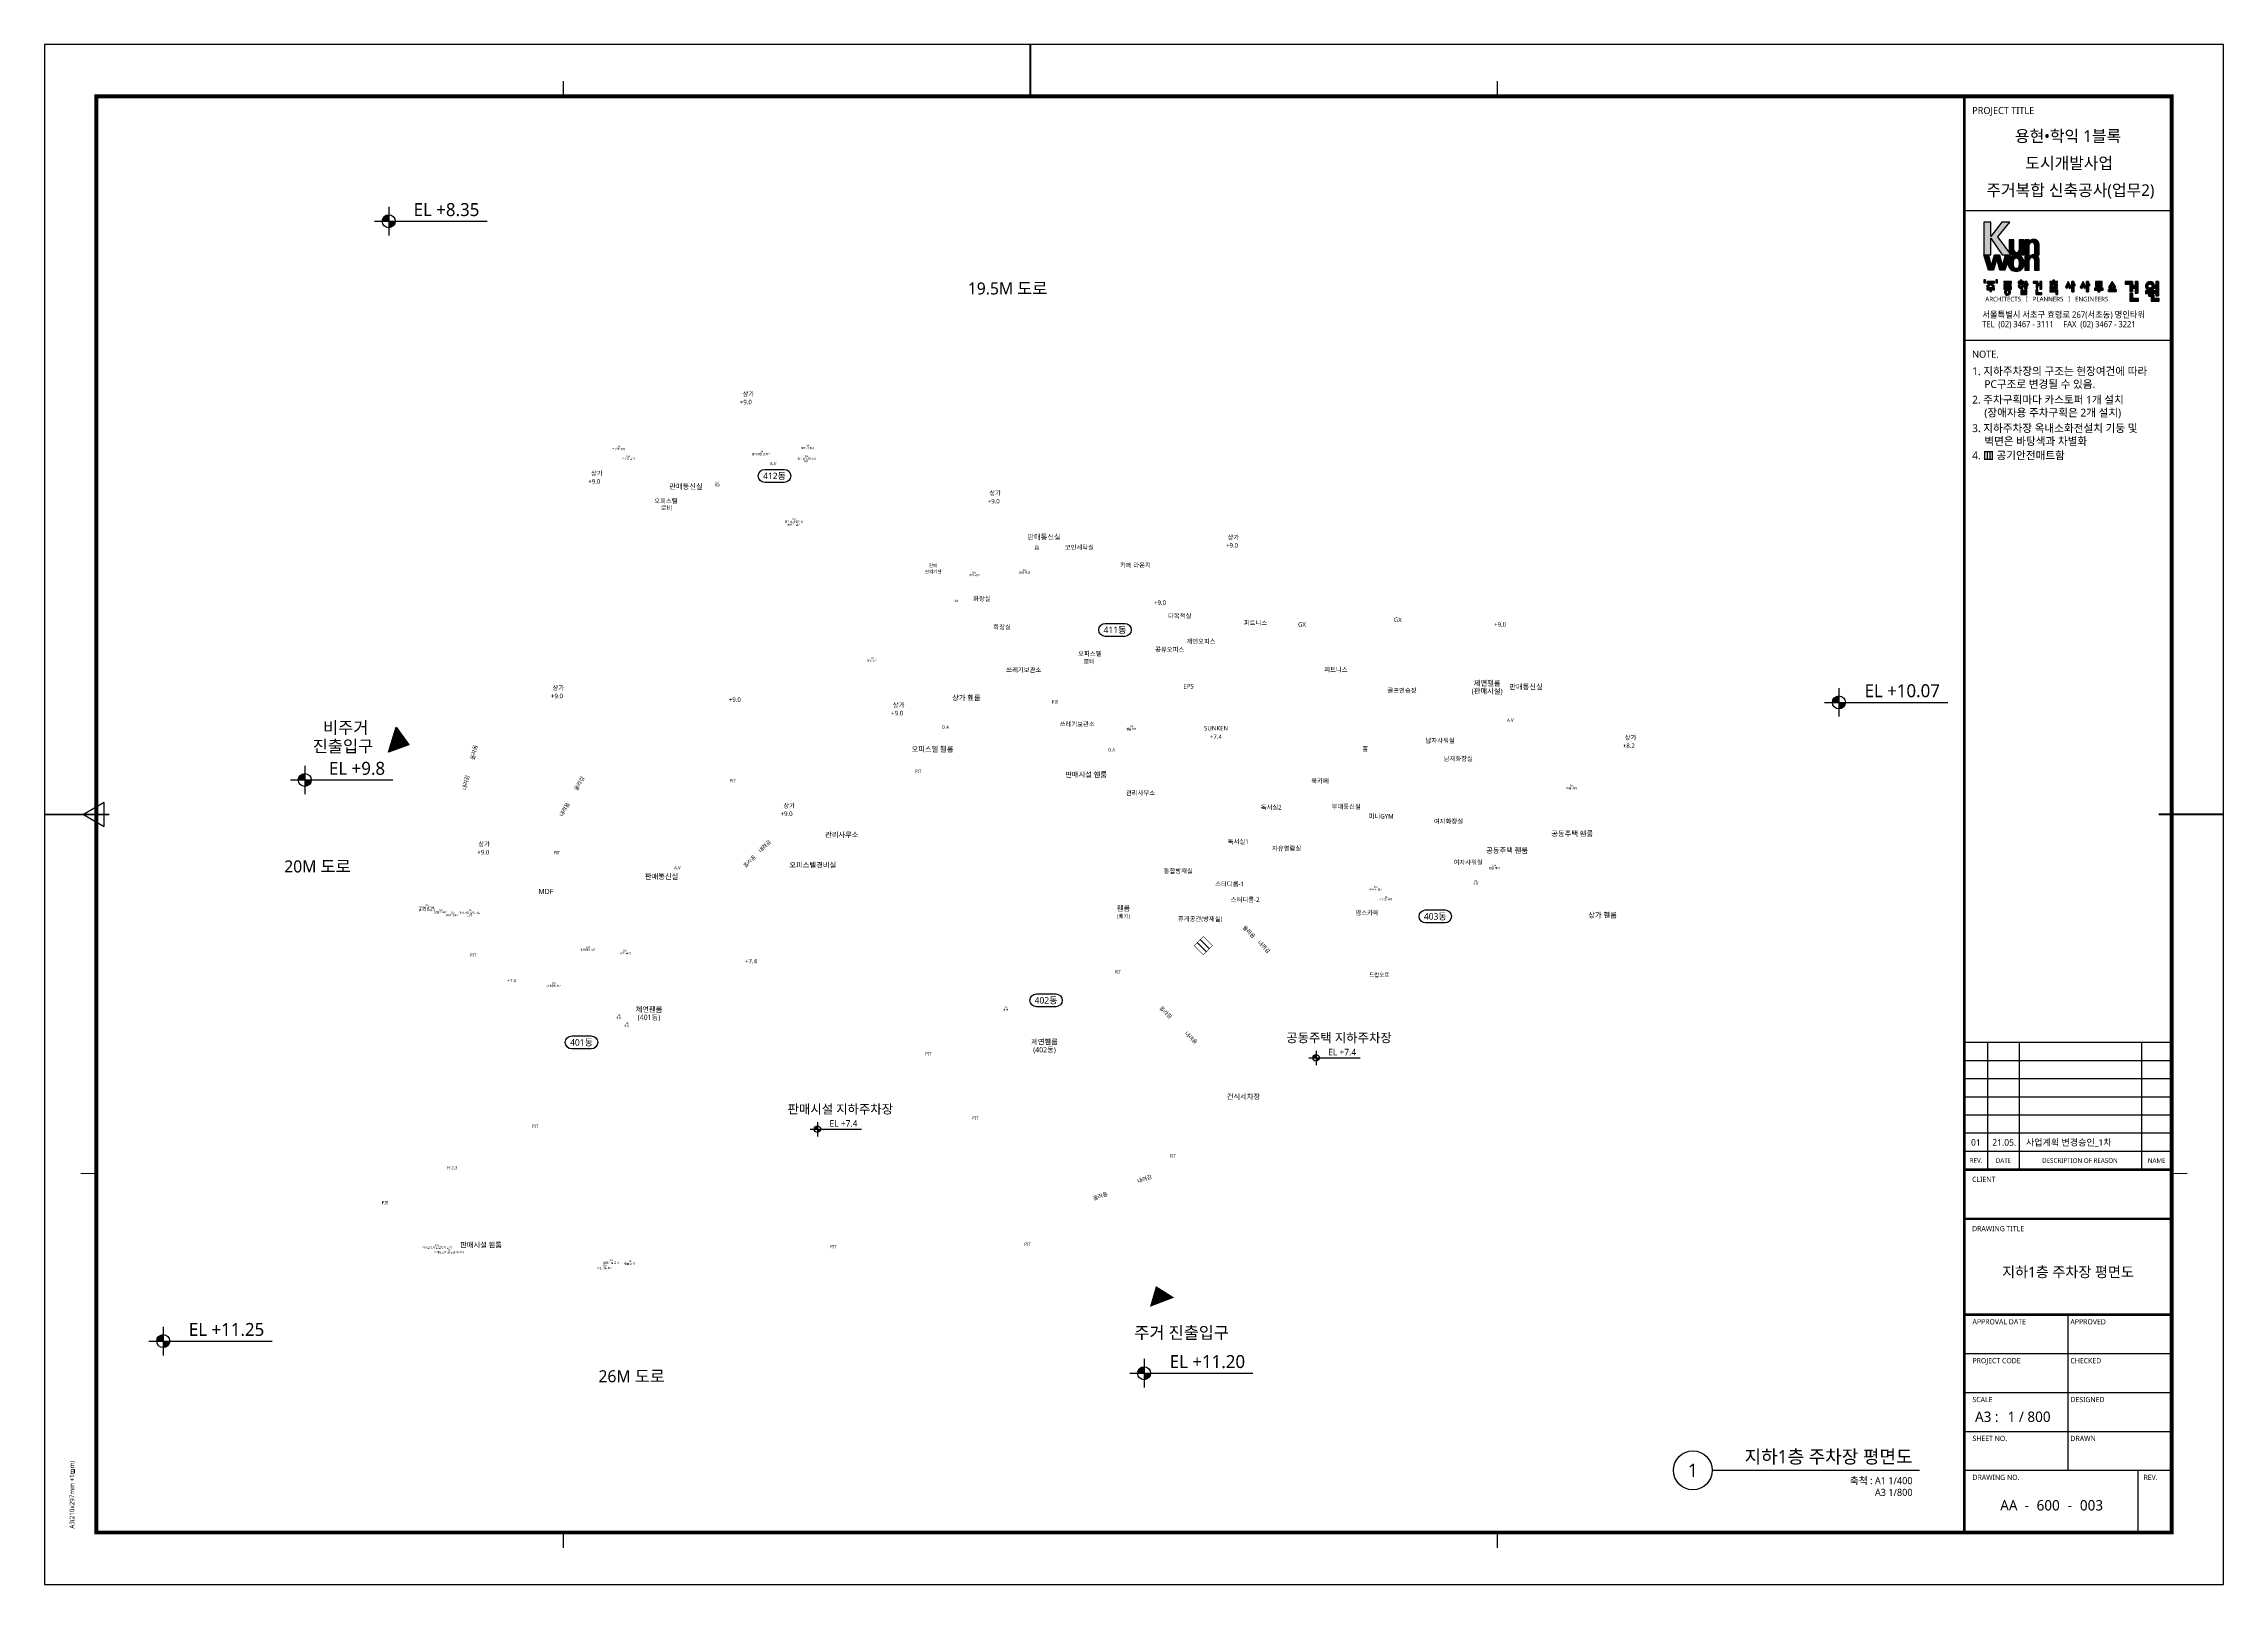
# Paper-space layout '6-003' of a CAD drawing. Header units: millimetres. Extents: x 0 to 841, y 0 to 594.
# The model-space entities are those that its viewports show. They can reach past a viewport. Long polylines and large blocks are cut down to what shows.
import ezdxf
from ezdxf.enums import TextEntityAlignment as Align

# ---------------------------------------------------------------- set-up
doc = ezdxf.new("R2010")
doc.units = ezdxf.units.MM
doc.header["$LTSCALE"] = 200
doc.linetypes.add('( Hidden )', pattern=[0.375, 0.25, -0.125])
for name, color, linetype in [('B$0$CON', 2, 'Continuous'), ('Form$0$SHEET', 7, 'Continuous'), ('SYM', 2, 'Continuous'), ('TEXT', 3, 'Continuous'), ('TXT', 6, 'Continuous')]:
    doc.layers.add(name, color=color, linetype=linetype)
doc.layers.add('Defpointsa', color=161, linetype='Continuous', plot=False)
doc.styles.add('Form$0$맑은 고딕', font='malgun.ttf')
doc.styles.add('맑은 고딕', font='malgun.ttf')
doc.styles.add('맑은고딕', font='malgun.ttf')

# ---------------------------------------------------------------- blocks, each defined once
blk = doc.blocks.new('Form')
at = {"layer": 'Form$0$SHEET'}
for points in [[(753.9316451195627, 519.8091519362056), (758.5624094512314, 525.4520021127532), (755.4064546190202, 525.4520021127532), (751.1788977226242, 519.9690378205846), (751.1788977226242, 525.4520021127532), (748.4456833600998, 525.4520021127532), (748.4456833600998, 512.8285297398684), (751.1788977226242, 512.8285297398684), (751.1788977226242, 519.2892617193279), (755.577738283202, 512.8285297398684), (758.9994340958692, 512.8285297398684)], [(755.7544323588372, 508.4942060401659), (754.5513365194201, 512.8285297398684), (752.6011297274381, 512.8285297398684), (751.3762932252139, 508.4301088275383), (750.3119054641575, 512.8285297398684), (748.4456833600998, 512.8285297398684), (750.361610878259, 506.9884268818419), (752.2858630036935, 506.9884268818419), (753.5231421813369, 511.3166979773664), (754.7171029988676, 506.9884268818419), (756.6325644562603, 506.9884268818419), (758.648534542881, 512.8285297398684), (756.8767234710976, 512.8285297398684)]]:
    blk.add_hatch(color=7, dxfattribs=at).paths.add_polyline_path(points)
h = blk.add_hatch(color=7, dxfattribs=at)
edge = h.paths.add_edge_path()
edge.add_line((760.1097621805966, 518.668632597662), (758.2968039466068, 518.668632597662))
edge.add_line((758.2968039456755, 518.668632597662), (758.2968039456755, 514.624766349792))
edge.add_ellipse((760.4304977338761, 514.7454254700565), major_axis=(-1.511159788351132, 1.511159788351132), ratio=0.9999999994505041, start_angle=48.23659533600699, end_angle=124.8079502335365)
edge.add_ellipse((760.8653196180858, 509.810872025671), major_axis=(2.082844128830861, 2.08284412883086), ratio=0.9999999994732272, start_angle=402.3084091296015, end_angle=421.0215446173646, ccw=False)
edge.add_ellipse((761.1419681897387, 509.810872025671), major_axis=(-2.082844128825477, 2.082844128825476), ratio=0.9999999985449665, start_angle=313.6710552437722, end_angle=317.6915908638282, ccw=False)
edge.add_ellipse((760.4304977338761, 514.7454254700565), major_axis=(1.51115978862337, 1.511159788623369), ratio=0.9999999992709675, start_angle=246.4001863240107, end_angle=279.1618590857201)
edge.add_line((762.1629918180406, 513.4941572918319), (762.1629918180406, 512.8285297396355))
edge.add_line((762.1629918180406, 512.8285297398684), (763.9322641696781, 512.8285297398684))
edge.add_line((763.9322641696781, 512.8285297398684), (763.9322641696781, 518.6686325977785))
edge.add_line((763.9322641696781, 518.668632597662), (762.1629918180406, 518.668632597662))
edge.add_line((762.1629918180406, 518.668632597662), (762.1629918180406, 514.8162930482063))
edge.add_ellipse((761.1363769993186, 514.8353450520658), major_axis=(0.7260513048011754, 0.7260513048011752), ratio=0.9999999731142521, start_angle=136.0631770570484, end_angle=313.9368214025117, ccw=False)
edge.add_line((760.1097621805966, 514.816293047857), (760.1097621805966, 518.6686325973128))
h = blk.add_hatch(color=7, dxfattribs=at)
edge = h.paths.add_edge_path()
edge.add_ellipse((767.7924912339076, 516.7517368664262), major_axis=(1.511159788080028, 1.511159788080027), ratio=0.9999999997025182, start_angle=318.2365953256084, end_angle=459.1618590784739)
edge.add_line((766.0599971506745, 518.0030050454657), (766.0599971506745, 518.668632597662))
edge.add_line((766.0599971506745, 518.668632597662), (764.290724799037, 518.668632597662))
edge.add_line((764.290724799037, 518.668632597662), (764.290724799037, 512.828529739752))
edge.add_line((764.290724799037, 512.8285297398684), (766.0599971506745, 512.8285297398684))
edge.add_line((766.0599971506745, 512.8285297398684), (766.0599971506745, 516.6808692888585))
edge.add_ellipse((767.0866119693965, 516.6618172852318), major_axis=(0.7260512954031255, 0.7260512954031255), ratio=0.9999999999999993, start_angle=-43.936822173261874, end_angle=133.936822173262, ccw=False)
edge.add_line((768.1132267890498, 516.6808692886257), (768.1132267890498, 513.0245316679352))
edge.add_ellipse((767.7924912339076, 510.9116340083997), major_axis=(-1.511159797637016, 1.511159797637014), ratio=0.9999999951236951, start_angle=288.76131337043125, end_angle=306.3684592347084, ccw=False)
edge.add_line((768.7373290881515, 512.8285297398684), (769.9261850221083, 512.8285297398684))
edge.add_line((769.9261850221083, 512.8285297398684), (769.9261850221083, 516.8723959877384))
h = blk.add_hatch(color=7, dxfattribs=at)
edge = h.paths.add_edge_path(flags=16)
edge.add_line((759.7877533612773, 510.1399474022905), (759.7877533612773, 509.1096029705363))
edge.add_ellipse((762.0408111466095, 509.1460830168794), major_axis=(1.593361252085925, 1.593361252085923), ratio=0.9999999987762425, start_angle=135.9276148915756, end_angle=151.1039978472963)
edge.add_ellipse((760.9723582016923, 508.8376091560344), major_axis=(-0.8069937143737075, 0.8069937143737073), ratio=0.9999999999616371, start_angle=61.10399789624344, end_angle=136.5708611457561)
edge.add_ellipse((761.0349296061322, 508.8376091560344), major_axis=(0.8069937151717615, 0.8069937151717613), ratio=0.9999999991351416, start_angle=223.4291388778856, end_angle=298.8960020979889)
edge.add_ellipse((759.9664766602218, 509.1460830168794), major_axis=(1.593361261765588, 1.593361261765588), ratio=0.9999999991506758, start_angle=298.8960021096785, end_angle=314.072385049066)
edge.add_line((762.219534445554, 509.1096029711184), (762.219534445554, 510.1399474028726))
edge.add_ellipse((759.9664766602218, 510.1034673562967), major_axis=(-1.593361262021526, 1.593361262021526), ratio=0.9999999988845244, start_angle=225.9276149585545, end_angle=241.1039978842595)
edge.add_ellipse((761.0349296061322, 510.4119412173745), major_axis=(-0.8069937150565557, 0.8069937150565559), ratio=0.9999999992544503, start_angle=241.1039978744124, end_angle=316.5708611255272)
edge.add_ellipse((760.9723582016923, 510.4119412173745), major_axis=(-0.8069937143238288, 0.8069937143238285), ratio=0.9999999999190544, start_angle=-46.57086114916894, end_angle=28.89600213135528)
edge.add_ellipse((762.0408111466095, 510.1034673562967), major_axis=(-1.593361251917791, 1.593361251917791), ratio=0.999999999042392, start_angle=28.89600215876562, end_angle=44.07238510080378)
edge = h.paths.add_edge_path()
edge.add_ellipse((760.8653196180858, 509.4386783485529), major_axis=(2.082844127287291, 2.08284412728729), ratio=0.9999999997543905, start_angle=142.1256419908893, end_angle=227.691590892428, ccw=False)
edge.add_line((757.9424833785743, 509.073291403241), (757.9424833785743, 510.1762589709829))
edge.add_ellipse((760.8653196180858, 509.810872025671), major_axis=(2.082844127094851, 2.082844127094851), ratio=0.9999999999614698, start_angle=42.30840911567611, end_angle=127.87435800122131, ccw=False)
edge.add_ellipse((761.1419681897387, 509.810872025671), major_axis=(-2.082844127671651, 2.082844127671651), ratio=0.9999999994628465, start_angle=232.1256420126237, end_angle=317.69159089000755, ccw=False)
edge.add_line((764.0648044301197, 510.1762589699351), (764.0648044301197, 509.0732914021933))
edge.add_ellipse((761.1419681897387, 509.4386783485529), major_axis=(2.082844127352522, 2.082844127352522), ratio=0.9999999997469863, start_angle=222.3084091018884, end_angle=307.8743579952658, ccw=False)
h = blk.add_hatch(color=7, dxfattribs=at)
edge = h.paths.add_edge_path()
edge.add_ellipse((767.0866119693965, 510.8217144272053), major_axis=(0.7260512954031255, 0.7260512954031255), ratio=0.9999999999999993, start_angle=-43.936822173261874, end_angle=133.936822173262, ccw=False)
edge.add_line((768.1132267890498, 510.840766430832), (768.1132267890498, 506.9884268813762))
edge.add_line((768.1132267890498, 506.9884268818419), (769.9261850221083, 506.9884268818419))
edge.add_line((769.9261850221083, 506.9884268818419), (769.9261850221083, 511.0322931297119))
edge.add_ellipse((767.7924912339076, 510.9116340083997), major_axis=(1.511159788308934, 1.511159788308934), ratio=0.9999999989885727, start_angle=318.2365952915749, end_angle=378.7613134731645)
edge.add_line((768.7373290881515, 512.8285297398684), (768.1132267890498, 512.8285297398684))
edge.add_line((768.1132267890498, 512.8285297398684), (768.1132267890498, 513.0245316686337))
edge.add_ellipse((767.7924912339076, 510.9116340083997), major_axis=(1.511159788147522, 1.511159788147521), ratio=0.9999999996884453, start_angle=36.36845937663453, end_angle=99.16185907834726)
edge.add_line((766.0599971506745, 512.1629021874392), (766.0599971506745, 512.8285297396355))
edge.add_line((766.0599971506745, 512.8285297398684), (764.290724799037, 512.8285297398684))
edge.add_line((764.290724799037, 512.8285297398684), (764.290724799037, 506.9884268814926))
edge.add_line((764.290724799037, 506.9884268818419), (766.0599971506745, 506.9884268818419))
edge.add_line((766.0599971506745, 506.9884268818419), (766.0599971506745, 510.8407664312977))
h = blk.add_hatch(color=1, dxfattribs=at)
h.paths.add_polyline_path([(753.7926832213998, 503.2730175321917), (753.1933951601386, 503.2730175321917), (753.1933951601386, 502.0210240548472), (753.7926832213998, 502.0210240548472)])
h.paths.add_polyline_path([(752.6244116052985, 502.5739392628889), (749.624541066587, 502.5739392628889), (749.624541066587, 501.9548193281512), (750.7790196985006, 501.9548193281512), (749.5882564038038, 500.764056040905), (750.0260403081775, 500.3262721365313), (751.1244763359427, 501.4247081642966), (752.222912363708, 500.3262721365313), (752.6606962680817, 500.764056040905), (751.4699329733849, 501.9548193281512), (752.6244116052985, 501.9548193281512)])
h.paths.add_polyline_path([(752.6244116052985, 500.1103248884897), (749.624541066587, 500.1103248884897), (749.624541066587, 499.3823226531963), (750.760475218296, 499.3823226531963), (750.760475218296, 498.6962710609655), (751.4884774535894, 498.6962710609655), (751.4884774535894, 499.3823226531963), (752.6244116052985, 499.3823226531963)])
h.paths.add_polyline_path([(749.0876034647226, 503.2730175321917), (748.4883153960109, 503.2730175321917), (748.4883153960109, 502.0210240548472), (749.0876034647226, 502.0210240548472)])
h = blk.add_hatch(color=1, dxfattribs=at)
h.paths.add_polyline_path([(758.0061777681112, 501.9548193281512), (759.1606563925743, 501.9548193281512), (759.1606563925743, 502.5739392628889), (756.1607858538628, 502.5739392628889), (756.1607858538628, 501.9548193281512), (757.3152644857764, 501.9548193281512), (756.1245011985302, 500.9947181781749), (756.5108926594257, 500.5154970353465), (757.6607211232185, 501.4247081642966), (758.8105495944619, 500.5154970353465), (759.1969410553575, 500.9947181781749)])
edge = h.paths.add_edge_path()
edge.add_line((759.1606563925743, 500.4115894502024), (758.0247222408652, 500.4115894502024))
edge.add_line((758.0247222408652, 500.4115894502024), (758.0247222408652, 500.9638988738875))
edge.add_line((758.0247222408652, 500.9638988813381), (757.6900917068124, 500.9638988813381))
edge.add_line((757.690091714263, 500.9638988813381), (757.690091714263, 499.0644450029354))
edge.add_ellipse((757.6850585415959, 498.4961235141377), major_axis=(0.4018797375148149, 0.4018797375148148), ratio=0.9999999991036341, start_angle=314.999999974321, end_angle=404.4925903722074, ccw=False)
edge.add_ellipse((757.6850585415959, 498.4961235141377), major_axis=(-0.4018797372582368, 0.4018797372582364), ratio=0.9999999994825812, start_angle=135.5074096391042, end_angle=225.000000014823, ccw=False)
edge.add_line((757.690091714263, 497.92780202534), (757.690091714263, 497.3086704751472))
edge.add_ellipse((757.6850585415959, 498.4961235141377), major_axis=(0.8396636412682155, 0.8396636412682152), ratio=0.9999999990272836, start_angle=225.2428539441036, end_angle=388.3788959892497)
edge.add_line((758.0247222408652, 499.633971757255), (758.0247222408652, 499.6835872223596))
edge.add_line((758.0247222408652, 499.6835872223596), (759.1606563925743, 499.6835872223596))
edge.add_line((759.1606563925743, 499.6835872223596), (759.1606563925743, 500.411589457653))
edge = h.paths.add_edge_path()
edge.add_line((757.690091714263, 500.9638988813381), (757.2967200130224, 500.9638988813381))
edge.add_line((757.2967200130224, 500.9638988813381), (757.2967200130224, 500.411589457653))
edge.add_line((757.2967200130224, 500.4115894502024), (756.1607858613133, 500.4115894502024))
edge.add_line((756.1607858538628, 500.4115894502024), (756.1607858538628, 499.683587214909))
edge.add_line((756.1607858538628, 499.6835872223596), (757.2967200055718, 499.6835872223596))
edge.add_line((757.2967200130224, 499.6835872223596), (757.2967200130224, 499.6182925021271))
edge.add_ellipse((757.6850585415959, 498.4961235141377), major_axis=(-0.8396636407778295, 0.8396636407778295), ratio=0.999999999507272, start_angle=-25.91127652141585, end_angle=135.2428539021233)
edge.add_line((757.690091714263, 497.3086704676966), (757.690091714263, 497.92780202534))
edge.add_ellipse((757.6850585415959, 498.4961235141377), major_axis=(-0.4018797375576266, 0.4018797375576265), ratio=0.9999999979793296, start_angle=45.00000005788797, end_angle=135.507409596046, ccw=False)
edge.add_ellipse((757.6850585415959, 498.4961235141377), major_axis=(0.4018797376655087, 0.4018797376655087), ratio=0.9999999983469893, start_angle=44.49259039388028, end_angle=134.9999999526447, ccw=False)
edge.add_line((757.690091714263, 499.0644450029354), (757.690091714263, 500.9638988813381))
h = blk.add_hatch(color=1, dxfattribs=at)
edge = h.paths.add_edge_path()
edge.add_line((763.8882818371058, 502.5739392628889), (763.1601281613111, 502.5739392628889))
edge.add_line((763.1601281613111, 502.5739392628889), (763.1601281613111, 503.1518886601548))
edge.add_line((763.1601281613111, 503.1518886676054), (762.7965484708548, 503.1518886676054))
edge.add_line((762.7965484783053, 503.1518886676054), (762.7965484783053, 501.3321991255502))
edge.add_ellipse((762.8505681976676, 500.917105688713), major_axis=(0.2959904517065534, 0.2959904517065531), ratio=0.9999999987833648, start_angle=314.99999996514595, end_angle=412.41472683124573, ccw=False)
edge.add_ellipse((762.8505681976676, 500.917105688713), major_axis=(0.2959904516865997, 0.2959904516865995), ratio=0.9999999999929484, start_angle=217.5852732116907, end_angle=314.999999999798, ccw=False)
edge.add_line((762.7965484783053, 500.5020122444253), (762.7965484783053, 499.880799031816))
edge.add_ellipse((762.8505681976676, 500.917105688713), major_axis=(-0.7337743549729715, 0.7337743549729713), ratio=0.9999999993973476, start_angle=132.0160346024345, end_angle=297.643896559677)
edge.add_line((763.1601281613111, 501.9075713520865), (763.1601281613111, 501.9548193281512))
edge.add_line((763.1601281613111, 501.9548193281512), (763.8882818371058, 501.9548193281512))
edge.add_line((763.8882818371058, 501.9548193281512), (763.8882818371058, 502.5739392628889))
edge = h.paths.add_edge_path()
edge.add_line((762.7965484783053, 503.1518886676054), (762.541008234024, 503.1518886676054))
edge.add_line((762.5410082265735, 503.1518886676054), (762.5410082265735, 502.5739392703395))
edge.add_line((762.5410082265735, 502.5739392628889), (761.8128545507789, 502.5739392628889))
edge.add_line((761.8128545507789, 502.5739392628889), (761.8128545507789, 501.9548193281512))
edge.add_line((761.8128545507789, 501.9548193281512), (762.5410082265735, 501.9548193281512))
edge.add_line((762.5410082265735, 501.9548193281512), (762.5410082265735, 501.9075713520865))
edge.add_ellipse((762.8505681976676, 500.917105688713), major_axis=(-0.7337743552789681, 0.7337743552789678), ratio=0.999999999899692, start_angle=-27.64389652224282, end_angle=132.0160346167476)
edge.add_line((762.7965484783053, 499.880799031816), (762.7965484783053, 500.5020122444253))
edge.add_ellipse((762.8505681976676, 500.917105688713), major_axis=(-0.2959904520847315, 0.2959904520847313), ratio=0.9999999997430578, start_angle=45.00000000736088, end_angle=127.58527320437969, ccw=False)
edge.add_ellipse((762.8505681976676, 500.917105688713), major_axis=(0.2959904520049907, 0.2959904520049907), ratio=0.9999999991279129, start_angle=52.41472682170388, end_angle=134.9999999750166, ccw=False)
edge.add_line((762.7965484783053, 501.3321991255502), (762.7965484783053, 503.1518886676054))
h.paths.add_polyline_path([(765.0410681515932, 501.0984211554746), (765.4823750331998, 501.0984211554746), (765.4823750331998, 501.8264233833174), (765.0410681515932, 501.8264233833174), (765.0410681515932, 502.5739392628889), (764.3130659162998, 502.5739392628889), (764.3130659162998, 499.7059332123022), (765.0410681515932, 499.7059332123022)])
h.paths.add_polyline_path([(765.0410681515932, 499.4622939964752), (764.3130659162998, 499.4622939964752), (764.3130659162998, 499.1720245247702), (763.4966039583087, 499.1720245247702), (763.4966039583087, 499.4622939964752), (762.7686017304659, 499.4622939964752), (762.7686017304659, 497.5333379944782), (765.0410681515932, 497.5333379944782)])
h.paths.add_polyline_path([(764.3130659162998, 498.6257956838231), (764.3130659162998, 498.0795668428759), (763.4966039583087, 498.0795668428759), (763.4966039583087, 498.6257956838231)], flags=16)
h = blk.add_hatch(color=1, dxfattribs=at)
h.paths.add_polyline_path([(770.8374110013247, 502.5739392628889), (770.1094087734818, 502.5739392628889), (770.1094087734818, 501.8264233833174), (769.381406545639, 501.8264233833174), (769.381406545639, 502.5739392628889), (767.5118477493525, 502.5739392628889), (767.5118477493525, 501.9548193281512), (768.6534043103456, 501.9548193281512), (768.6534043103456, 500.12528798636), (769.381406545639, 500.12528798636), (769.381406545639, 501.0984211554746), (770.1094087734818, 501.0984211554746), (770.1094087734818, 499.5895619457583), (770.8374110013247, 499.5895619457583)])
h.paths.add_polyline_path([(770.8374110013247, 498.2613402297716), (769.381406545639, 498.2613402297716), (769.381406545639, 499.4622939964752), (768.6534043103456, 499.4622939964752), (768.6534043103456, 497.5333379944782), (770.8374110013247, 497.5333379944782)])
h = blk.add_hatch(color=1, dxfattribs=at)
h.paths.add_polyline_path([(776.9700294584036, 502.5739392628889), (775.779654160142, 502.5739392628889), (775.779654160142, 503.1518886676054), (775.1605342254043, 503.1518886676054), (775.1605342254043, 502.5739392628889), (773.970158919692, 502.5739392628889), (773.970158919692, 501.9548193281512), (775.1246375516057, 501.9548193281512), (773.9338742569089, 501.1820801040153), (774.2672068029642, 500.6684266766529), (775.4700941890478, 501.4247081642966), (776.6729815751314, 500.6684266766529), (777.0063141211867, 501.1820801040153), (775.8155508264899, 501.9548193281512), (776.9700294584036, 501.9548193281512)])
h.paths.add_polyline_path([(776.9700294584036, 500.587479322217), (773.970158919692, 500.587479322217), (773.970158919692, 499.8594770943741), (775.1060930714011, 499.8594770943741), (775.1060930714011, 499.3851700862865), (773.970158919692, 499.3851700862865), (773.970158919692, 498.6571678509931), (776.2420272231102, 498.6571678509931), (776.2420272231102, 497.5333379944782), (776.9700294584036, 497.5333379944782), (776.9700294584036, 499.3851700862865), (775.8340953066945, 499.3851700862865), (775.8340953066945, 499.8594770943741), (776.9700294584036, 499.8594770943741)])
h = blk.add_hatch(color=1, dxfattribs=at)
h.paths.add_polyline_path([(783.1867170333862, 500.9767340710382), (783.6280239149928, 500.9767340710382), (783.6280239149928, 501.7047363063316), (783.1867170333862, 501.7047363063316), (783.1867170333862, 502.5739392628889), (782.4587147980928, 502.5739392628889), (782.4587147980928, 498.5886460682373), (783.1867170333862, 498.5886460682373)])
h.paths.add_polyline_path([(781.0864298716187, 502.5739392628889), (779.984256900847, 500.3732737665991), (780.5765557065606, 499.8594770943741), (781.0864298716187, 500.8415229385714), (781.5963040366769, 499.8594770943741), (782.18860283494, 500.3732737665991)])
h = blk.add_hatch(color=1, dxfattribs=at)
h.paths.add_polyline_path([(786.7987038269639, 502.5739392628889), (785.6965308561921, 500.3732737665991), (786.2888296619058, 499.8594770943741), (786.7987038269639, 500.8415229385714), (787.308577992022, 499.8594770943741), (787.9008767977357, 500.3732737665991)])
h.paths.add_polyline_path([(789.340297870338, 501.7047363063316), (788.8989909887314, 501.7047363063316), (788.8989909887314, 502.5739392628889), (788.170988753438, 502.5739392628889), (788.170988753438, 498.5886460682373), (788.8989909887314, 498.5886460682373), (788.8989909887314, 500.9767340710382), (789.340297870338, 500.9767340710382)])
h = blk.add_hatch(color=1, dxfattribs=at)
h.paths.add_polyline_path([(794.1873579323292, 502.5739392628889), (791.6138920038939, 502.5739392628889), (791.6138920038939, 500.6684266766529), (794.1873579323292, 500.6684266766529)])
h.paths.add_polyline_path([(792.3418942391872, 501.3964289044957), (792.3418942391872, 501.8459370350461), (793.4593556970358, 501.8459370350461), (793.4593556970358, 501.3964289044957)], flags=16)
h.paths.add_polyline_path([(793.2465926483274, 499.2812932869415), (794.5271958261728, 499.2812932869415), (794.5271958261728, 500.0092955222349), (791.2379872426391, 500.0092955222349), (791.2379872426391, 499.2812932869415), (792.5185904204845, 499.2812932869415), (792.5185904204845, 498.5886460682373), (793.2465926483274, 498.5886460682373)])
h = blk.add_hatch(color=1, dxfattribs=at)
h.paths.add_polyline_path([(798.06075861305, 501.2964752828698), (799.0628748089075, 499.8594770943741), (799.4735213816166, 500.3732737665991), (798.06075861305, 502.5739392628889), (796.6479958444834, 500.3732737665991), (797.0586424171925, 499.8594770943741)])
h.paths.add_polyline_path([(799.5669183656573, 499.4707223018627), (798.4309842139482, 499.4707223018627), (798.4309842139482, 500.3068781187753), (797.7029819861054, 500.3068781187753), (797.7029819861054, 499.4707223018627), (796.5670478343964, 499.4707223018627), (796.5670478343964, 498.7427200665693), (799.5669183656573, 498.7427200665693)])
h = blk.add_hatch(color=1, dxfattribs=at)
h.paths.add_polyline_path([(807.8853290826082, 502.5739392628889), (806.8929703235626, 502.5739392628889), (806.8929703235626, 501.0209945952515), (805.9006115719676, 501.0209945952515), (805.9006115719676, 502.5739392628889), (803.0238669142127, 502.5739392628889), (803.0238669142127, 501.5815805112939), (804.9082528203726, 501.5815805112939), (804.9082528203726, 498.6907210936765), (805.9006115719676, 498.6907210936765), (805.9006115719676, 500.0286358436565), (806.8929703235626, 500.0286358436565), (806.8929703235626, 498.1150662517171), (807.8853290826082, 498.1150662517171)])
h.paths.add_polyline_path([(808.2186937406659, 495.9857689803462), (805.9006115719676, 495.9857689803462), (805.9006115719676, 497.9063278278331), (804.9082528203726, 497.9063278278331), (804.9082528203726, 495.0214505856852), (808.2186937406659, 495.0214505856852)])
h = blk.add_hatch(color=1, dxfattribs=at)
edge = h.paths.add_edge_path()
edge.add_line((815.9035536050797, 502.5739392628889), (814.9111948534846, 502.5739392628889))
edge.add_line((814.911194846034, 502.5739392628889), (814.911194846034, 501.0209945952515))
edge.add_line((814.911194846034, 501.0209945952515), (814.3946092948318, 501.0209945952515))
edge.add_ellipse((812.6413711234927, 500.8077845042567), major_axis=(1.248860008442694, 1.248860008442694), ratio=0.9999999997744939, start_angle=321.9336540600403, end_angle=648.8223782886923)
edge.add_line((814.2263727039099, 500.0286358436565), (814.911194846034, 500.0286358436565))
edge.add_line((814.911194846034, 500.0286358436565), (814.911194846034, 498.9897215133528))
edge.add_line((814.911194846034, 498.9897215059023), (810.8752163648605, 498.9897215059023))
edge.add_line((810.8752163648605, 498.9897215059023), (810.8752163648605, 497.979212484322))
edge.add_line((810.8752163648605, 497.9792124917726), (812.1893267855048, 497.9792124917726))
edge.add_line((812.1893267855048, 497.9792124917726), (812.1893267855048, 496.9682621201496))
edge.add_line((812.1893267855048, 496.968262112699), (813.1484436020255, 496.968262112699))
edge.add_line((813.1484436020255, 496.968262112699), (813.1484436020255, 495.0214505782346))
edge.add_line((813.1484436020255, 495.0214505856852), (816.1850095391273, 495.0214505856852))
edge.add_line((816.1850095391273, 495.0214505856852), (816.1850095391273, 496.0319596072654))
edge.add_line((816.1850095391273, 496.0319595998149), (814.1589526236057, 496.0319595998149))
edge.add_line((814.1589526236057, 496.0319595998149), (814.1589526236057, 497.2616665726523))
edge.add_line((814.1589526236057, 497.2616665726523), (813.199835807085, 497.2616665726523))
edge.add_line((813.199835807085, 497.2616665726523), (813.199835807085, 497.979212484322))
edge.add_line((813.199835807085, 497.9792124917726), (814.911194846034, 497.9792124917726))
edge.add_line((814.911194846034, 497.9792124917726), (814.911194846034, 497.05186049547))
edge.add_line((814.911194846034, 497.0518604880194), (815.9035535976291, 497.0518604880194))
edge.add_line((815.9035536050797, 497.0518604880194), (815.9035536050797, 502.5739392628889))
edge = h.paths.add_edge_path(flags=16)
edge.add_ellipse((812.6413711234927, 500.8077845042567), major_axis=(-0.5471564038133465, 0.5471564038133457), ratio=0.9999999991620339, start_angle=45.000000024005885, end_angle=225.000000024006, ccw=False)
edge.add_ellipse((812.6413711234927, 500.8077845042567), major_axis=(-0.5471564035399734, 0.5471564035399733), ratio=0.9999999994993227, start_angle=-134.9999999856566, end_angle=45.000000014343414, ccw=False)
for p, q in [((741, 529.9999999997676), (821, 529.9999999997676)), ((741, 479.9999999171127), (821, 479.9999999171127)), ((757.0000000242144, 160.0000001062876), (821, 160.0000001062876)), ((821, 160.0000001062876), (757.0000000242144, 160.0000001062876)), ((781, 44.00000002060597), (781, 104.0000000615842)), ((741, 89.00000004074582), (821, 89.00000004074582)), ((741, 74.00000004074582), (821, 74.00000004074582)), ((741.0000000009895, 59.00000003981449), (821, 59.00000004074582)), ((741, 44.00000002060597), (821, 44.00000002060597)), ((808, 44.00000002060597), (808, 19.99999999976762))]:
    blk.add_line(p, q, dxfattribs=at)
at = {"layer": 'Form$0$SHEET', "color": 7}
for p, q in [((748.4456833600998, 525.4520021127541), (748.4456833600998, 512.8285297398693)), ((751.1788977226242, 525.4520021127541), (748.4456833600998, 525.4520021127541)), ((751.1788977226242, 519.9690378210512), (751.1788977226242, 525.4520021127541)), ((755.4064546190202, 525.4520021127541), (751.1788977226242, 519.9690378210512)), ((753.9316451195627, 519.809151936905), (758.5624094512314, 525.4520021127541)), ((758.5624094512314, 525.4520021127541), (755.4064546190202, 525.4520021127541)), ((751.1788977226242, 519.2892617193288), (755.577738283202, 512.8285297398693)), ((751.1788977226242, 512.8285297398693), (751.1788977226242, 519.2892617193288)), ((758.9994340958692, 512.8285297398693), (753.9316451195627, 519.809151936905)), ((758.2968039456755, 518.668632597663), (758.2968039456755, 514.6247663493273)), ((760.1097621805966, 518.668632597663), (758.2968039456755, 518.668632597663)), ((760.1097621805966, 514.8162930483236), (760.1097621805966, 518.668632597663)), ((762.1629918180406, 518.668632597663), (762.1629918180406, 514.8162930483236)), ((763.9322641696781, 518.668632597663), (762.1629918180406, 518.668632597663)), ((762.1629918180406, 513.4941572918328), (762.1629918180406, 512.8285297398693)), ((763.9322641696781, 512.8285297398693), (763.9322641696781, 518.668632597663)), ((764.290724799037, 518.668632597663), (764.290724799037, 512.8285297398693)), ((766.0599971506745, 518.668632597663), (764.290724799037, 518.668632597663)), ((766.0599971506745, 518.0030050454666), (766.0599971506745, 518.668632597663)), ((766.0599971506745, 512.8285297398693), (766.0599971506745, 516.6808692886266)), ((768.1132267890498, 516.6808692886266), (768.1132267890498, 512.8285297398693)), ((769.9261850221083, 512.8285297398693), (769.9261850221083, 516.8723959880886)), ((748.4456833600998, 512.8285297398693), (750.3119054641575, 512.8285297398693)), ((750.361610878259, 506.9884268814935), (748.4456833600998, 512.8285297398693)), ((748.4456833600998, 512.8285297398693), (751.1788977226242, 512.8285297398693)), ((750.3119054641575, 512.8285297398693), (751.3762932252139, 508.4301088280049)), ((752.2858630036935, 506.9884268814935), (750.361610878259, 506.9884268814935)), ((751.3762932252139, 508.4301088280049), (752.6011297274381, 512.8285297398693)), ((753.5192469647154, 511.3030716660437), (752.2858630036935, 506.9884268814935)), ((752.6011297274381, 512.8285297398693), (754.5513365194201, 512.8285297398693)), ((754.7171029988676, 506.9884268814935), (753.5192469647154, 511.3308186689396)), ((754.5513365194201, 512.8285297398693), (755.7544323588372, 508.4942060398175)), ((756.6325644562603, 506.9884268814935), (754.7171029988676, 506.9884268814935)), ((755.577738283202, 512.8285297398693), (758.9994340958692, 512.8285297398693)), ((755.7544323588372, 508.4942060398175), (756.8767234710976, 512.8285297398693)), ((758.648534542881, 512.8285297398693), (756.6325644562603, 506.9884268814935)), ((756.8767234710976, 512.8285297398693), (758.648534542881, 512.8285297398693)), ((757.9424833785743, 509.0732914032419), (757.9424833785743, 510.1762589706345)), ((759.7877533612773, 510.1399474027571), (759.7877533612773, 509.1096029711193)), ((762.1629918180406, 512.8285297398693), (763.9322641696781, 512.8285297398693)), ((762.219534445554, 509.1096029711193), (762.219534445554, 510.1399474027571)), ((764.0648044301197, 510.1762589706345), (764.0648044301197, 509.0732914032419)), ((764.290724799037, 512.8285297398693), (764.290724799037, 506.9884268814935)), ((766.0599971506745, 512.8285297398693), (764.290724799037, 512.8285297398693)), ((764.290724799037, 512.8285297398693), (766.0599971506745, 512.8285297398693)), ((764.290724799037, 506.9884268814935), (766.0599971506745, 506.9884268814935)), ((766.0599971506745, 512.1629021874401), (766.0599971506745, 512.8285297398693)), ((766.0599971506745, 506.9884268814935), (766.0599971506745, 510.8407664308329)), ((768.1132267890498, 512.8285297398693), (769.9261850221083, 512.8285297398693)), ((768.1132267890498, 510.8407664308329), (768.1132267890498, 506.9884268814935)), ((768.1132267890498, 506.9884268814935), (769.9261850221083, 506.9884268814935)), ((769.9261850221083, 506.9884268814935), (769.9261850221083, 511.0322931295964))]:
    blk.add_line(p, q, dxfattribs=at)
at = {"layer": 'Form$0$SHEET', "color": 1}
for p, q in [((748.4883153960109, 503.2730175321926), (748.4883153960109, 502.0210240548481)), ((749.0876034647226, 503.2730175321926), (748.4883153960109, 503.2730175321926)), ((748.4883153960109, 502.0210240548481), (749.0876034647226, 502.0210240548481)), ((749.0876034647226, 502.0210240548481), (749.0876034647226, 503.2730175321926)), ((750.7790196985006, 501.9548193281521), (749.5882564038038, 500.7640560409059)), ((750.7790196985006, 501.9548193281521), (749.5882564038038, 500.7640560409059)), ((749.5882564038038, 500.7640560409059), (750.0260403081775, 500.3262721365322)), ((749.5882564038038, 500.7640560409059), (750.0260403081775, 500.3262721365322)), ((749.624541066587, 502.5739392628898), (749.624541066587, 501.9548193281521)), ((752.6244116052985, 502.5739392628898), (749.624541066587, 502.5739392628898)), ((752.6244116052985, 502.5739392628898), (749.624541066587, 502.5739392628898)), ((749.624541066587, 502.5739392628898), (749.624541066587, 501.9548193281521)), ((749.624541066587, 501.9548193281521), (750.7790196985006, 501.9548193281521)), ((749.624541066587, 501.9548193281521), (750.7790196985006, 501.9548193281521)), ((749.624541066587, 500.1103248884906), (749.624541066587, 499.3823226531972)), ((752.6244116052985, 500.1103248884906), (749.624541066587, 500.1103248884906)), ((752.6244116052985, 500.1103248884906), (749.624541066587, 500.1103248884906)), ((749.624541066587, 500.1103248884906), (749.624541066587, 499.3823226531972)), ((749.624541066587, 499.3823226531972), (750.760475218296, 499.3823226531972)), ((749.624541066587, 499.3823226531972), (750.760475218296, 499.3823226531972)), ((750.0260403081775, 500.3262721365322), (751.1244763359427, 501.4247081642975)), ((750.0260403081775, 500.3262721365322), (751.1244763359427, 501.4247081642975)), ((750.760475218296, 499.3823226531972), (750.760475218296, 498.6962710535158)), ((750.760475218296, 499.3823226531972), (750.760475218296, 498.6962710535158)), ((750.760475218296, 498.6962710535158), (751.4884774535894, 498.6962710535158)), ((750.760475218296, 498.6962710535158), (751.4884774535894, 498.6962710535158)), ((751.1244763359427, 501.4247081642975), (752.222912363708, 500.3262721365322)), ((751.1244763359427, 501.4247081642975), (752.222912363708, 500.3262721365322)), ((752.6606962680817, 500.7640560409059), (751.4699329733849, 501.9548193281521)), ((751.4699329733849, 501.9548193281521), (752.6244116052985, 501.9548193281521)), ((751.4699329733849, 501.9548193281521), (752.6244116052985, 501.9548193281521)), ((752.6606962680817, 500.7640560409059), (751.4699329733849, 501.9548193281521)), ((751.4884774535894, 499.3823226531972), (752.6244116052985, 499.3823226531972)), ((751.4884774535894, 498.6962710535158), (751.4884774535894, 499.3823226531972)), ((751.4884774535894, 499.3823226531972), (752.6244116052985, 499.3823226531972)), ((751.4884774535894, 498.6962710535158), (751.4884774535894, 499.3823226531972)), ((752.222912363708, 500.3262721365322), (752.6606962680817, 500.7640560409059)), ((752.222912363708, 500.3262721365322), (752.6606962680817, 500.7640560409059)), ((752.6244116052985, 501.9548193281521), (752.6244116052985, 502.5739392628898)), ((752.6244116052985, 501.9548193281521), (752.6244116052985, 502.5739392628898)), ((752.6244116052985, 499.3823226531972), (752.6244116052985, 500.1103248884906)), ((752.6244116052985, 499.3823226531972), (752.6244116052985, 500.1103248884906)), ((753.1933951601386, 503.2730175321926), (753.1933951601386, 502.0210240548481)), ((753.7926832213998, 503.2730175321926), (753.1933951601386, 503.2730175321926)), ((753.1933951601386, 502.0210240548481), (753.7926832213998, 502.0210240548481)), ((753.7926832213998, 502.0210240548481), (753.7926832213998, 503.2730175321926)), ((757.3152644857764, 501.9548193281521), (756.1245011985302, 500.9947181781758)), ((757.3152644857764, 501.9548193281521), (756.1245011985302, 500.9947181781758)), ((756.1245011985302, 500.9947181781758), (756.5108926594257, 500.5154970353474)), ((756.1245011985302, 500.9947181781758), (756.5108926594257, 500.5154970353474)), ((756.1607858538628, 502.5739392628898), (756.1607858538628, 501.9548193281521)), ((759.1606563925743, 502.5739392628898), (756.1607858538628, 502.5739392628898)), ((759.1606563925743, 502.5739392628898), (756.1607858538628, 502.5739392628898)), ((756.1607858538628, 502.5739392628898), (756.1607858538628, 501.9548193281521)), ((756.1607858538628, 501.9548193281521), (757.3152644857764, 501.9548193281521)), ((756.1607858538628, 501.9548193281521), (757.3152644857764, 501.9548193281521)), ((756.1607858538628, 500.4115894502033), (756.1607858538628, 499.6835872223605)), ((757.2967200130224, 500.4115894502033), (756.1607858538628, 500.4115894502033)), ((756.1607858538628, 499.6835872223605), (757.2967200130224, 499.6835872223605)), ((756.5108926594257, 500.5154970353474), (757.6607211232185, 501.4247081642975)), ((756.5108926594257, 500.5154970353474), (757.6607211232185, 501.4247081642975)), ((757.2967200130224, 500.963898881339), (757.2967200130224, 500.4115894502033)), ((757.690091714263, 500.963898881339), (757.2967200130224, 500.963898881339)), ((757.2967200130224, 499.6835872223605), (757.2967200130224, 499.618292502128)), ((757.6607211232185, 501.4247081642975), (758.8105495944619, 500.5154970353474)), ((757.6607211232185, 501.4247081642975), (758.8105495944619, 500.5154970353474)), ((757.690091714263, 499.0644450029363), (757.690091714263, 500.963898881339)), ((757.690091714263, 500.963898881339), (757.690091714263, 499.0644450029363)), ((758.0247222408652, 500.963898881339), (757.690091714263, 500.963898881339)), ((757.690091714263, 497.3086704676975), (757.690091714263, 497.927802025341)), ((757.690091714263, 497.927802025341), (757.690091714263, 497.3086704676975)), ((759.1969410553575, 500.9947181781758), (758.0061777681112, 501.9548193281521)), ((758.0061777681112, 501.9548193281521), (759.1606563925743, 501.9548193281521)), ((758.0061777681112, 501.9548193281521), (759.1606563925743, 501.9548193281521)), ((759.1969410553575, 500.9947181781758), (758.0061777681112, 501.9548193281521)), ((758.0247222408652, 500.4115894502033), (758.0247222408652, 500.963898881339)), ((759.1606563925743, 500.4115894502033), (758.0247222408652, 500.4115894502033)), ((758.0247222408652, 499.6835872223605), (759.1606563925743, 499.6835872223605)), ((758.0247222408652, 499.6339717572559), (758.0247222408652, 499.6835872223605)), ((758.8105495944619, 500.5154970353474), (759.1969410553575, 500.9947181781758)), ((758.8105495944619, 500.5154970353474), (759.1969410553575, 500.9947181781758)), ((759.1606563925743, 501.9548193281521), (759.1606563925743, 502.5739392628898)), ((759.1606563925743, 501.9548193281521), (759.1606563925743, 502.5739392628898)), ((759.1606563925743, 499.6835872223605), (759.1606563925743, 500.4115894502033)), ((761.8128545507789, 502.5739392628898), (761.8128545507789, 501.9548193281521)), ((762.5410082265735, 502.5739392628898), (761.8128545507789, 502.5739392628898)), ((761.8128545507789, 502.5739392628898), (761.8128545507789, 501.9548193281521)), ((762.5410082265735, 502.5739392628898), (761.8128545507789, 502.5739392628898)), ((761.8128545507789, 501.9548193281521), (762.5410082265735, 501.9548193281521)), ((761.8128545507789, 501.9548193281521), (762.5410082265735, 501.9548193281521)), ((762.5410082265735, 503.1518886676063), (762.5410082265735, 502.5739392628898)), ((763.1601281613111, 503.1518886676063), (762.5410082265735, 503.1518886676063)), ((762.5410082265735, 503.1518886676063), (762.5410082265735, 502.5739392628898)), ((762.7965484783053, 503.1518886676063), (762.5410082265735, 503.1518886676063)), ((762.5410082265735, 501.9548193281521), (762.5410082265735, 501.9075713520874)), ((762.5410082265735, 501.9548193281521), (762.5410082265735, 501.9075713520874)), ((762.7686017304659, 499.4622939964761), (762.7686017304659, 497.5333379944791)), ((763.4966039583087, 499.4622939964761), (762.7686017304659, 499.4622939964761)), ((762.7686017304659, 497.5333379944791), (765.0410681515932, 497.5333379944791)), ((762.7965484783053, 503.1518886676063), (762.7965484783053, 501.3321991255511)), ((763.1601281613111, 503.1518886676063), (762.7965484783053, 503.1518886676063)), ((762.7965484783053, 501.3321991255511), (762.7965484783053, 503.1518886676063)), ((762.7965484783053, 500.5020122444262), (762.7965484783053, 499.8807990318169)), ((762.7965484783053, 499.8807990318169), (762.7965484783053, 500.5020122444262)), ((763.1601281613111, 502.5739392628898), (763.1601281613111, 503.1518886676063)), ((763.1601281613111, 502.5739392628898), (763.1601281613111, 503.1518886676063)), ((763.8882818371058, 502.5739392628898), (763.1601281613111, 502.5739392628898)), ((763.8882818371058, 502.5739392628898), (763.1601281613111, 502.5739392628898)), ((763.1601281613111, 501.9548193281521), (763.1601281613111, 501.9075713520874)), ((763.1601281613111, 501.9548193281521), (763.8882818371058, 501.9548193281521)), ((763.1601281613111, 501.9548193281521), (763.8882818371058, 501.9548193281521)), ((763.1601281613111, 501.9075713520874), (763.1601281613111, 501.9548193281521)), ((763.4966039583087, 499.1720245247711), (763.4966039583087, 499.4622939964761)), ((764.3130659162998, 499.1720245247711), (763.4966039583087, 499.1720245247711)), ((763.4966039583087, 498.625795683824), (764.3130659162998, 498.625795683824)), ((763.4966039583087, 498.0795668428768), (763.4966039583087, 498.625795683824)), ((764.3130659162998, 498.0795668428768), (763.4966039583087, 498.0795668428768)), ((763.8882818371058, 501.9548193281521), (763.8882818371058, 502.5739392628898)), ((763.8882818371058, 501.9548193281521), (763.8882818371058, 502.5739392628898)), ((764.3130659162998, 502.5739392628898), (764.3130659162998, 499.7059332123031)), ((765.0410681515932, 502.5739392628898), (764.3130659162998, 502.5739392628898)), ((764.3130659162998, 502.5739392628898), (765.0410681515932, 502.5739392628898)), ((764.3130659162998, 499.7059332123031), (764.3130659162998, 502.5739392628898)), ((764.3130659162998, 499.7059332123031), (765.0410681515932, 499.7059332123031)), ((765.0410681515932, 499.7059332123031), (764.3130659162998, 499.7059332123031)), ((764.3130659162998, 499.4622939964761), (764.3130659162998, 499.1720245247711)), ((765.0410681515932, 499.4622939964761), (764.3130659162998, 499.4622939964761)), ((764.3130659162998, 498.625795683824), (764.3130659162998, 498.0795668428768)), ((765.0410681515932, 501.8264233833183), (765.0410681515932, 502.5739392628898)), ((765.0410681515932, 502.5739392628898), (765.0410681515932, 501.8264233833183)), ((765.4823750331998, 501.8264233833183), (765.0410681515932, 501.8264233833183)), ((765.0410681515932, 501.8264233833183), (765.4823750331998, 501.8264233833183)), ((765.0410681515932, 501.098421148025), (765.4823750331998, 501.098421148025)), ((765.0410681515932, 499.7059332123031), (765.0410681515932, 501.098421148025)), ((765.0410681515932, 501.098421148025), (765.0410681515932, 499.7059332123031)), ((765.4823750331998, 501.098421148025), (765.0410681515932, 501.098421148025)), ((765.0410681515932, 497.5333379944791), (765.0410681515932, 499.4622939964761)), ((765.4823750331998, 501.098421148025), (765.4823750331998, 501.8264233833183)), ((765.4823750331998, 501.8264233833183), (765.4823750331998, 501.098421148025)), ((767.5118477493525, 502.5739392628898), (767.5118477493525, 501.9548193281521)), ((769.381406545639, 502.5739392628898), (767.5118477493525, 502.5739392628898)), ((767.5118477493525, 502.5739392628898), (767.5118477493525, 501.9548193281521)), ((769.381406545639, 502.5739392628898), (767.5118477493525, 502.5739392628898)), ((767.5118477493525, 501.9548193281521), (768.6534043103456, 501.9548193281521)), ((767.5118477493525, 501.9548193281521), (768.6534043103456, 501.9548193281521)), ((768.6534043103456, 501.9548193281521), (768.6534043103456, 500.1252879863609)), ((768.6534043103456, 501.9548193281521), (768.6534043103456, 500.1252879863609)), ((768.6534043103456, 500.1252879863609), (769.381406545639, 500.1252879863609)), ((768.6534043103456, 500.1252879863609), (769.381406545639, 500.1252879863609)), ((768.6534043103456, 497.5333379944791), (768.6534043103456, 499.4622939964761)), ((768.6534043103456, 499.4622939964761), (768.6534043103456, 497.5333379944791)), ((769.381406545639, 499.4622939964761), (768.6534043103456, 499.4622939964761)), ((768.6534043103456, 499.4622939964761), (768.6534043103456, 497.5333379944791)), ((769.381406545639, 499.4622939964761), (768.6534043103456, 499.4622939964761)), ((768.6534043103456, 497.5333379944791), (770.8374110013247, 497.5333379944791)), ((768.6534043103456, 497.5333379944791), (770.8374110013247, 497.5333379944791)), ((769.381406545639, 501.8264233833183), (769.381406545639, 502.5739392628898)), ((769.381406545639, 501.8264233833183), (769.381406545639, 502.5739392628898)), ((770.1094087734818, 501.8264233833183), (769.381406545639, 501.8264233833183)), ((770.1094087734818, 501.8264233833183), (769.381406545639, 501.8264233833183)), ((769.381406545639, 501.098421148025), (770.1094087734818, 501.098421148025)), ((769.381406545639, 500.1252879863609), (769.381406545639, 501.098421148025)), ((769.381406545639, 501.098421148025), (770.1094087734818, 501.098421148025)), ((769.381406545639, 500.1252879863609), (769.381406545639, 501.098421148025)), ((769.381406545639, 498.2613402297725), (769.381406545639, 499.4622939964761)), ((769.381406545639, 498.2613402297725), (769.381406545639, 499.4622939964761)), ((770.8374110013247, 498.2613402297725), (769.381406545639, 498.2613402297725)), ((770.8374110013247, 498.2613402297725), (769.381406545639, 498.2613402297725)), ((770.1094087734818, 502.5739392628898), (770.1094087734818, 501.8264233833183)), ((770.8374110013247, 502.5739392628898), (770.1094087734818, 502.5739392628898)), ((770.1094087734818, 502.5739392628898), (770.1094087734818, 501.8264233833183)), ((770.8374110013247, 502.5739392628898), (770.1094087734818, 502.5739392628898)), ((770.1094087734818, 501.098421148025), (770.1094087734818, 499.5895619457592)), ((770.1094087734818, 501.098421148025), (770.1094087734818, 499.5895619457592)), ((770.1094087734818, 499.5895619457592), (770.8374110013247, 499.5895619457592)), ((770.1094087734818, 499.5895619457592), (770.8374110013247, 499.5895619457592)), ((770.8374110013247, 499.5895619457592), (770.8374110013247, 502.5739392628898)), ((770.8374110013247, 499.5895619457592), (770.8374110013247, 502.5739392628898)), ((770.8374110013247, 497.5333379944791), (770.8374110013247, 498.2613402297725)), ((770.8374110013247, 497.5333379944791), (770.8374110013247, 498.2613402297725)), ((775.1246375516057, 501.9548193281521), (773.9338742569089, 501.1820801040162)), ((775.1246375516057, 501.9548193281521), (773.9338742569089, 501.1820801040162)), ((773.9338742569089, 501.1820801040162), (774.2672068029642, 500.6684266766538)), ((773.9338742569089, 501.1820801040162), (774.2672068029642, 500.6684266766538)), ((775.1605342254043, 502.5739392628898), (773.970158919692, 502.5739392628898)), ((773.970158919692, 502.5739392628898), (773.970158919692, 501.9548193281521)), ((775.1605342254043, 502.5739392628898), (773.970158919692, 502.5739392628898)), ((773.970158919692, 502.5739392628898), (773.970158919692, 501.9548193281521)), ((773.970158919692, 501.9548193281521), (775.1246375516057, 501.9548193281521)), ((773.970158919692, 501.9548193281521), (775.1246375516057, 501.9548193281521)), ((773.970158919692, 500.5874793222179), (773.970158919692, 499.8594770943751)), ((776.9700294584036, 500.5874793222179), (773.970158919692, 500.5874793222179)), ((773.970158919692, 500.5874793222179), (773.970158919692, 499.8594770943751)), ((776.9700294584036, 500.5874793222179), (773.970158919692, 500.5874793222179)), ((773.970158919692, 499.8594770943751), (775.1060930714011, 499.8594770943751)), ((773.970158919692, 499.8594770943751), (775.1060930714011, 499.8594770943751)), ((773.970158919692, 499.3851700862874), (773.970158919692, 498.657167850994)), ((773.970158919692, 499.3851700862874), (775.1060930714011, 499.3851700862874)), ((773.970158919692, 499.3851700862874), (773.970158919692, 498.657167850994)), ((775.1060930714011, 499.3851700862874), (773.970158919692, 499.3851700862874)), ((773.970158919692, 498.657167850994), (776.2420272231102, 498.657167850994)), ((773.970158919692, 498.657167850994), (776.2420272231102, 498.657167850994)), ((774.2672068029642, 500.6684266766538), (775.4700941890478, 501.4247081642975)), ((774.2672068029642, 500.6684266766538), (775.4700941890478, 501.4247081642975)), ((775.1060930714011, 499.8594770943751), (775.1060930714011, 499.3851700862874)), ((775.1060930714011, 499.8594770943751), (775.1060930714011, 499.3851700862874)), ((775.1605342254043, 503.1518886676063), (775.1605342254043, 502.5739392628898)), ((775.779654160142, 503.1518886676063), (775.1605342254043, 503.1518886676063)), ((775.1605342254043, 503.1518886676063), (775.1605342254043, 502.5739392628898)), ((775.779654160142, 503.1518886676063), (775.1605342254043, 503.1518886676063)), ((775.4700941890478, 501.4247081642975), (776.6729815751314, 500.6684266766538)), ((775.4700941890478, 501.4247081642975), (776.6729815751314, 500.6684266766538)), ((775.779654160142, 502.5739392628898), (775.779654160142, 503.1518886676063)), ((775.779654160142, 502.5739392628898), (775.779654160142, 503.1518886676063)), ((776.9700294584036, 502.5739392628898), (775.779654160142, 502.5739392628898)), ((776.9700294584036, 502.5739392628898), (775.779654160142, 502.5739392628898)), ((775.8155508264899, 501.9548193281521), (776.9700294584036, 501.9548193281521)), ((777.0063141211867, 501.1820801040162), (775.8155508264899, 501.9548193281521)), ((775.8155508264899, 501.9548193281521), (776.9700294584036, 501.9548193281521)), ((777.0063141211867, 501.1820801040162), (775.8155508264899, 501.9548193281521)), ((775.8340953066945, 499.8594770943751), (776.9700294584036, 499.8594770943751)), ((775.8340953066945, 499.3851700862874), (775.8340953066945, 499.8594770943751)), ((775.8340953066945, 499.8594770943751), (776.9700294584036, 499.8594770943751)), ((775.8340953066945, 499.3851700862874), (775.8340953066945, 499.8594770943751)), ((775.8340953066945, 499.3851700862874), (776.9700294584036, 499.3851700862874)), ((776.9700294584036, 499.3851700862874), (775.8340953066945, 499.3851700862874)), ((776.2420272231102, 498.657167850994), (776.2420272231102, 497.5333379944791)), ((776.2420272231102, 498.657167850994), (776.2420272231102, 497.5333379944791)), ((776.2420272231102, 497.5333379944791), (776.9700294584036, 497.5333379944791)), ((776.6729815751314, 500.6684266766538), (777.0063141211867, 501.1820801040162)), ((776.6729815751314, 500.6684266766538), (777.0063141211867, 501.1820801040162)), ((776.9700294584036, 501.9548193281521), (776.9700294584036, 502.5739392628898)), ((776.9700294584036, 501.9548193281521), (776.9700294584036, 502.5739392628898)), ((776.9700294584036, 499.8594770943751), (776.9700294584036, 500.5874793222179)), ((776.9700294584036, 499.8594770943751), (776.9700294584036, 500.5874793222179)), ((776.9700294584036, 499.3851700862874), (776.9700294584036, 497.5333379944791)), ((776.9700294584036, 497.5333379944791), (776.9700294584036, 499.3851700862874)), ((781.0864298716187, 502.5739392628898), (779.984256900847, 500.3732737666001)), ((781.0864298716187, 502.5739392628898), (779.984256900847, 500.3732737666001)), ((779.984256900847, 500.3732737666001), (780.5765557065606, 499.8594770943751)), ((779.984256900847, 500.3732737666001), (780.5765557065606, 499.8594770943751)), ((780.5765557065606, 499.8594770943751), (781.0864298716187, 500.8415229385723)), ((780.5765557065606, 499.8594770943751), (781.0864298716187, 500.8415229385723)), ((782.18860283494, 500.3732737666001), (781.0864298716187, 502.5739392628898)), ((782.18860283494, 500.3732737666001), (781.0864298716187, 502.5739392628898)), ((781.0864298716187, 500.8415229385723), (781.5963040366769, 499.8594770943751)), ((781.0864298716187, 500.8415229385723), (781.5963040366769, 499.8594770943751)), ((781.5963040366769, 499.8594770943751), (782.18860283494, 500.3732737666001)), ((781.5963040366769, 499.8594770943751), (782.18860283494, 500.3732737666001)), ((782.4587147980928, 502.5739392628898), (782.4587147980928, 498.5886460682382)), ((783.1867170333862, 502.5739392628898), (782.4587147980928, 502.5739392628898)), ((782.4587147980928, 502.5739392628898), (783.1867170333862, 502.5739392628898)), ((782.4587147980928, 498.5886460682382), (782.4587147980928, 502.5739392628898)), ((782.4587147980928, 498.5886460682382), (783.1867170333862, 498.5886460682382)), ((783.1867170333862, 498.5886460682382), (782.4587147980928, 498.5886460682382)), ((783.1867170333862, 501.7047363063325), (783.1867170333862, 502.5739392628898)), ((783.1867170333862, 502.5739392628898), (783.1867170333862, 501.7047363063325)), ((783.6280239149928, 501.7047363063325), (783.1867170333862, 501.7047363063325)), ((783.1867170333862, 501.7047363063325), (783.6280239149928, 501.7047363063325)), ((783.1867170333862, 498.5886460682382), (783.1867170333862, 500.9767340710391)), ((783.1867170333862, 500.9767340710391), (783.6280239149928, 500.9767340710391)), ((783.1867170333862, 500.9767340710391), (783.1867170333862, 498.5886460682382)), ((783.6280239149928, 500.9767340710391), (783.1867170333862, 500.9767340710391)), ((783.6280239149928, 500.9767340710391), (783.6280239149928, 501.7047363063325)), ((783.6280239149928, 501.7047363063325), (783.6280239149928, 500.9767340710391)), ((786.7987038269639, 502.5739392628898), (785.6965308561921, 500.3732737666001)), ((786.7987038269639, 502.5739392628898), (785.6965308561921, 500.3732737666001)), ((785.6965308561921, 500.3732737666001), (786.2888296619058, 499.8594770943751)), ((785.6965308561921, 500.3732737666001), (786.2888296619058, 499.8594770943751)), ((786.2888296619058, 499.8594770943751), (786.7987038269639, 500.8415229385723)), ((786.2888296619058, 499.8594770943751), (786.7987038269639, 500.8415229385723)), ((787.9008767977357, 500.3732737666001), (786.7987038269639, 502.5739392628898)), ((787.9008767977357, 500.3732737666001), (786.7987038269639, 502.5739392628898)), ((786.7987038269639, 500.8415229385723), (787.308577992022, 499.8594770943751)), ((786.7987038269639, 500.8415229385723), (787.308577992022, 499.8594770943751)), ((787.308577992022, 499.8594770943751), (787.9008767977357, 500.3732737666001)), ((787.308577992022, 499.8594770943751), (787.9008767977357, 500.3732737666001)), ((788.170988753438, 502.5739392628898), (788.170988753438, 498.5886460682382)), ((788.8989909887314, 502.5739392628898), (788.170988753438, 502.5739392628898)), ((788.170988753438, 502.5739392628898), (788.8989909887314, 502.5739392628898)), ((788.170988753438, 498.5886460682382), (788.170988753438, 502.5739392628898)), ((788.170988753438, 498.5886460682382), (788.8989909887314, 498.5886460682382)), ((788.8989909887314, 498.5886460682382), (788.170988753438, 498.5886460682382)), ((788.8989909887314, 501.7047363063325), (788.8989909887314, 502.5739392628898)), ((788.8989909887314, 502.5739392628898), (788.8989909887314, 501.7047363063325)), ((789.340297870338, 501.7047363063325), (788.8989909887314, 501.7047363063325)), ((788.8989909887314, 501.7047363063325), (789.340297870338, 501.7047363063325)), ((788.8989909887314, 498.5886460682382), (788.8989909887314, 500.9767340710391)), ((788.8989909887314, 500.9767340710391), (789.340297870338, 500.9767340710391)), ((788.8989909887314, 500.9767340710391), (788.8989909887314, 498.5886460682382)), ((789.340297870338, 500.9767340710391), (788.8989909887314, 500.9767340710391)), ((789.340297870338, 500.9767340710391), (789.340297870338, 501.7047363063325)), ((789.340297870338, 501.7047363063325), (789.340297870338, 500.9767340710391)), ((791.2379872426391, 500.0092955222358), (791.2379872426391, 499.2812932869424)), ((794.5271958261728, 500.0092955222358), (791.2379872426391, 500.0092955222358)), ((791.2379872426391, 500.0092955222358), (791.2379872426391, 499.2812932869424)), ((794.5271958261728, 500.0092955222358), (791.2379872426391, 500.0092955222358)), ((791.2379872426391, 499.2812932869424), (792.5185904204845, 499.2812932869424)), ((791.2379872426391, 499.2812932869424), (792.5185904204845, 499.2812932869424)), ((791.6138920038939, 502.5739392628898), (791.6138920038939, 500.6684266766538)), ((794.1873579323292, 502.5739392628898), (791.6138920038939, 502.5739392628898)), ((791.6138920038939, 500.6684266766538), (794.1873579323292, 500.6684266766538)), ((792.3418942391872, 501.845937035047), (792.3418942391872, 501.3964289044966)), ((793.4593556970358, 501.845937035047), (792.3418942391872, 501.845937035047)), ((792.3418942391872, 501.3964289044966), (793.4593556970358, 501.3964289044966)), ((792.5185904204845, 499.2812932869424), (792.5185904204845, 498.5886460682382)), ((792.5185904204845, 499.2812932869424), (792.5185904204845, 498.5886460682382)), ((792.5185904204845, 498.5886460682382), (793.2465926483274, 498.5886460682382)), ((792.5185904204845, 498.5886460682382), (793.2465926483274, 498.5886460682382)), ((793.2465926483274, 499.2812932869424), (793.2465926483274, 498.5886460682382)), ((793.2465926483274, 499.2812932869424), (794.5271958261728, 499.2812932869424)), ((793.2465926483274, 498.5886460682382), (793.2465926483274, 499.2812932869424)), ((793.2465926483274, 499.2812932869424), (794.5271958261728, 499.2812932869424)), ((793.4593556970358, 501.3964289044966), (793.4593556970358, 501.845937035047)), ((794.1873579323292, 500.6684266766538), (794.1873579323292, 502.5739392628898)), ((794.5271958261728, 499.2812932869424), (794.5271958261728, 500.0092955222358)), ((794.5271958261728, 499.2812932869424), (794.5271958261728, 500.0092955222358)), ((796.5670478343964, 499.4707223018636), (796.5670478343964, 498.7427200665702)), ((797.7029819861054, 499.4707223018636), (796.5670478343964, 499.4707223018636)), ((796.5670478343964, 499.4707223018636), (797.7029819861054, 499.4707223018636)), ((796.5670478343964, 498.7427200665702), (796.5670478343964, 499.4707223018636)), ((796.5670478343964, 498.7427200665702), (799.5669183656573, 498.7427200665702)), ((799.5669183656573, 498.7427200665702), (796.5670478343964, 498.7427200665702)), ((798.06075861305, 502.5739392628898), (796.6479958444834, 500.3732737666001)), ((798.06075861305, 502.5739392628898), (796.6479958444834, 500.3732737666001)), ((796.6479958444834, 500.3732737666001), (797.0586424171925, 499.8594770943751)), ((796.6479958444834, 500.3732737666001), (797.0586424171925, 499.8594770943751)), ((798.06075861305, 501.2964752828707), (797.0586424171925, 499.8594770943751)), ((797.0586424171925, 499.8594770943751), (798.06075861305, 501.2964752828707)), ((797.7029819861054, 500.3068781187762), (797.7029819861054, 499.4707223018636)), ((798.4309842139482, 500.3068781187762), (797.7029819861054, 500.3068781187762)), ((797.7029819861054, 500.3068781187762), (798.4309842139482, 500.3068781187762)), ((797.7029819861054, 499.4707223018636), (797.7029819861054, 500.3068781187762)), ((799.4735213816166, 500.3732737666001), (798.06075861305, 502.5739392628898)), ((799.4735213816166, 500.3732737666001), (798.06075861305, 502.5739392628898)), ((798.06075861305, 501.2964752828707), (799.0628748089075, 499.8594770943751)), ((798.06075861305, 501.2964752828707), (799.0628748089075, 499.8594770943751)), ((798.4309842139482, 499.4707223018636), (798.4309842139482, 500.3068781187762)), ((798.4309842139482, 500.3068781187762), (798.4309842139482, 499.4707223018636)), ((799.5669183656573, 499.4707223018636), (798.4309842139482, 499.4707223018636)), ((798.4309842139482, 499.4707223018636), (799.5669183656573, 499.4707223018636)), ((799.0628748089075, 499.8594770943751), (799.4735213816166, 500.3732737666001)), ((799.0628748089075, 499.8594770943751), (799.4735213816166, 500.3732737666001)), ((799.5669183656573, 498.7427200665702), (799.5669183656573, 499.4707223018636)), ((799.5669183656573, 499.4707223018636), (799.5669183656573, 498.7427200665702)), ((803.0238669142127, 502.5739392628898), (805.9006115719676, 502.5739392628898)), ((803.0238669142127, 502.5739392628898), (803.0238669142127, 501.5815805112948)), ((803.0238669142127, 502.5739392628898), (803.0238669142127, 501.5815805112948)), ((805.9006115719676, 502.5739392628898), (803.0238669142127, 502.5739392628898)), ((803.0238669142127, 501.5815805112948), (804.9082528203726, 501.5815805112948)), ((803.0238669142127, 501.5815805112948), (804.9082528203726, 501.5815805112948)), ((804.9082528203726, 501.5815805112948), (804.9082528203726, 498.6907210936774)), ((804.9082528203726, 501.5815805112948), (804.9082528203726, 498.6907210936774)), ((805.9006115719676, 498.6907210936774), (804.9082528203726, 498.6907210936774)), ((804.9082528203726, 498.6907210936774), (805.9006115719676, 498.6907210936774)), ((804.9082528203726, 497.906327827834), (805.9006115719676, 497.906327827834)), ((804.9082528203726, 497.906327827834), (804.9082528203726, 495.0214505856861)), ((805.9006115719676, 497.906327827834), (804.9082528203726, 497.906327827834)), ((804.9082528203726, 497.906327827834), (804.9082528203726, 495.0214505856861)), ((805.9006115719676, 502.5739392628898), (805.9006115719676, 501.0209945952524)), ((805.9006115719676, 501.0209945952524), (805.9006115719676, 502.5739392628898)), ((805.9006115719676, 501.0209945952524), (806.8929703235626, 501.0209945952524)), ((806.8929703235626, 501.0209945952524), (805.9006115719676, 501.0209945952524)), ((805.9006115719676, 500.0286358436574), (805.9006115719676, 498.6907210936774)), ((805.9006115719676, 500.0286358436574), (806.8929703235626, 500.0286358436574)), ((805.9006115719676, 500.0286358436574), (806.8929703235626, 500.0286358436574)), ((805.9006115719676, 498.6907210936774), (805.9006115719676, 500.0286358436574)), ((805.9006115719676, 497.906327827834), (805.9006115719676, 495.9857689803471)), ((805.9006115719676, 495.9857689803471), (805.9006115719676, 497.906327827834)), ((806.874820061028, 498.115066251718), (807.8853290826082, 498.115066251718)), ((806.8929703235626, 502.5739392628898), (807.8853290826082, 502.5739392628898)), ((806.8929703235626, 502.5739392628898), (806.8929703235626, 501.0209945952524)), ((806.8929703235626, 502.5739392628898), (806.8929703235626, 501.0209945952524)), ((807.8853290826082, 502.5739392628898), (806.8929703235626, 502.5739392628898)), ((806.8929703235626, 500.0286358436574), (806.8929703235626, 498.115066251718)), ((806.8929703235626, 500.0286358436574), (806.8929703235626, 498.115066251718)), ((806.8929703235626, 498.115066251718), (807.8853290826082, 498.115066251718)), ((807.8853290826082, 502.5739392628898), (807.8853290826082, 498.115066251718)), ((807.8853290826082, 498.115066251718), (807.8853290826082, 502.5739392628898)), ((810.8752163648605, 498.9897215059032), (810.8752163648605, 497.9792124917735)), ((810.8752163648605, 498.9897215059032), (814.911194846034, 498.9897215059032)), ((810.8752163648605, 498.9897215059032), (810.8752163648605, 497.9792124917735)), ((814.911194846034, 498.9897215059032), (810.8752163648605, 498.9897215059032)), ((810.8752163648605, 497.9792124917735), (812.1893267855048, 497.9792124917735)), ((810.8752163648605, 497.9792124917735), (812.1893267855048, 497.9792124917735)), ((812.1893267855048, 496.9682621126999), (812.1893267855048, 497.9792124917735)), ((812.1893267855048, 497.9792124917735), (812.1893267855048, 496.9682621126999)), ((812.1893267855048, 496.9682621126999), (813.1484436020255, 496.9682621126999)), ((812.1893267855048, 496.9682621126999), (813.1484436020255, 496.9682621126999)), ((813.1484436020255, 496.9682621126999), (813.1484436020255, 495.0214505856861)), ((813.1484436020255, 496.9682621126999), (813.1484436020255, 495.0214505856861)), ((813.199835807085, 497.2616665726532), (813.199835807085, 497.9792124917735)), ((813.199835807085, 497.9792124917735), (814.911194846034, 497.9792124917735)), ((813.199835807085, 497.9792124917735), (814.911194846034, 497.9792124917735)), ((813.199835807085, 497.2616665726532), (813.199835807085, 497.9792124917735)), ((814.1589526236057, 497.2616665726532), (813.199835807085, 497.2616665726532)), ((814.1589526236057, 497.2616665726532), (813.199835807085, 497.2616665726532)), ((814.1589526236057, 497.2616665726532), (814.1589526236057, 496.0319595998158)), ((814.1589526236057, 496.0319595998158), (814.1589526236057, 497.2616665726532)), ((814.2263727039099, 500.0286358436574), (814.911194846034, 500.0286358436574)), ((814.2263727039099, 500.0286358436574), (814.911194846034, 500.0286358436574)), ((814.3946092948318, 501.0209945952524), (814.911194846034, 501.0209945952524)), ((814.911194846034, 501.0209945952524), (814.3946092948318, 501.0209945952524)), ((814.911194846034, 502.5739392628898), (815.9035536050797, 502.5739392628898)), ((814.911194846034, 502.5739392628898), (814.911194846034, 501.0209945952524)), ((814.911194846034, 502.5739392628898), (814.911194846034, 501.0209945952524)), ((815.9035536050797, 502.5739392628898), (814.911194846034, 502.5739392628898)), ((814.911194846034, 500.0286358436574), (814.911194846034, 498.9897215059032)), ((814.911194846034, 500.0286358436574), (814.911194846034, 498.9897215059032)), ((814.911194846034, 497.9792124917735), (814.911194846034, 497.0518604880203)), ((814.911194846034, 497.9792124917735), (814.911194846034, 497.0518604880203)), ((814.911194846034, 497.0518604880203), (815.9035536050797, 497.0518604880203)), ((814.911194846034, 497.0518604880203), (815.9035536050797, 497.0518604880203)), ((815.9035536050797, 502.5739392628898), (815.9035536050797, 497.0518604880203)), ((815.9035536050797, 497.0518604880203), (815.9035536050797, 502.5739392628898)), ((804.9082528203726, 495.0214505856861), (808.2186937406659, 495.0214505856861)), ((804.9082528203726, 495.0214505856861), (808.2186937406659, 495.0214505856861)), ((805.9006115719676, 495.9857689803471), (808.2186937406659, 495.9857689803471)), ((808.2186937406659, 495.9857689803471), (805.9006115719676, 495.9857689803471)), ((808.2186937406659, 495.0214505856861), (808.2186937406659, 495.9857689803471)), ((808.2186937406659, 495.0214505856861), (808.2186937406659, 495.9857689803471)), ((813.1484436020255, 495.0214505856861), (816.1850095391273, 495.0214505856861)), ((813.1484436020255, 495.0214505856861), (816.1850095391273, 495.0214505856861)), ((814.1589526236057, 496.0319595998158), (816.1850095391273, 496.0319595998158)), ((816.1850095391273, 496.0319595998158), (814.1589526236057, 496.0319595998158)), ((816.1850095391273, 495.0214505856861), (816.1850095391273, 496.0319595998158)), ((816.1850095391273, 495.0214505856861), (816.1850095391273, 496.0319595998158)), ((821, 209.0000001515732), (741, 209.0000001515732)), ((749.9679715260863, 209.0000001515732), (749.9679715260863, 160.0000001062876)), ((762.1839608224727, 209.0000001515732), (762.1839608224727, 160.0000001062876)), ((809.3999501187354, 209.0000001515732), (809.3999501187354, 160.0000001062876)), ((821, 202.0000001450539), (741, 202.0000001450539)), ((821, 195.0000001385347), (741, 195.0000001385347)), ((821, 188.0000001323647), (741, 188.0000001323647)), ((821, 181.0000001254962), (741, 181.0000001254962)), ((821, 174.0000001189769), (741, 174.0000001189769)), ((821, 167.0000001124577), (741, 167.0000001124577))]:
    blk.add_line(p, q, dxfattribs=at)
at = {"layer": 'Form$0$SHEET', "ltscale": 10}
blk.add_lwpolyline([(841, 593.9999999997676), (0, 593.9999999997676), (0, -2.323758963029832e-10), (841, -2.323758963029832e-10)], close=True, dxfattribs=at)
at = {"layer": 'Form$0$SHEET'}
for points, const_width in [([(380.5, 573.9999999997676), (380.5, 593.9999999997676)], 0.7000000000000002), ([(741, 19.99999999976762), (741, 573.9999999997676)], 1), ([(0, 296.9999999997676), (24.97400000045309, 296.9999999997676)], 0.7000000000000002), ([(816.0109999999404, 297.0468139996524), (841, 297.0468139996524)], 0.7000000000000002), ([(741, 160.0000001062876), (821, 160.0000001062876)], 1), ([(741, 141.0000000839359), (821, 141.0000000839359)], 1), ([(741, 104.0000000615842), (821, 104.0000000615842)], 1)]:
    blk.add_lwpolyline(points, dxfattribs=dict(at, const_width=const_width))
at = {"layer": 'Form$0$SHEET', "const_width": 1.5}
blk.add_lwpolyline([(20, 573.9999999997676), (20, 19.99999999976762), (821, 19.99999999976762), (821, 573.9999999997676)], close=True, dxfattribs=at)
at = {"layer": 'Form$0$SHEET', "ltscale": 10, "const_width": 0.5000000000000001}
for points in [[(200.25, 573.9999999997676), (200.25, 579.9999999997676)], [(560.75, 573.9999999997676), (560.75, 579.9999999997676)], [(20, 158.4999999997676), (14, 158.4999999997676)], [(821, 158.4999999997676), (827, 158.4999999997676)], [(200.2827847925946, 20.02074779802979), (200.2834949595854, 14.02074784017213)], [(560.7827822677791, 20.06341696973004), (560.7834924347699, 14.06341701233805)]]:
    blk.add_lwpolyline(points, dxfattribs=at)
at = {"layer": 'Form$0$SHEET'}
blk.add_lwpolyline([(15, 296.9999999997676), (23, 292.3999989998997), (23, 301.599999000086)], close=True, dxfattribs=at)
blk.add_lwpolyline([(11.5747682005167, 43.0292907004482), (11.5747682005167, 44.33429070049942)], dxfattribs=at)
at = {"layer": 'Form$0$SHEET', "color": 7}
for centre, major_axis, ratio, start_param, end_param in [((760.4304977338761, 514.7454254700574), (-1.51115978799977, 1.511159787999771), 0.9999999998036867, 0.8418874083629317, 3.301497260471187), ((761.1363769993186, 514.8353450520667), (-0.7260512950410498, 0.7260512950410499), 1, 0.8039541170082241, 3.908434863376466), ((767.7924912339076, 516.7517368664271), (1.511159788293001, 1.511159788293001), 0.9999999994055286, 5.554276388594051, 8.013886240450903), ((767.0866119693965, 516.6618172852327), (-0.7260512952220882, 0.7260512952220882), 0.9999999999999993, 3.945546770598018, 7.050027516966258), ((760.8653196180858, 509.8108720256719), (2.082844127257936, 2.082844127257936), 0.9999999998292238, 0.7384210403824966, 2.231828576017462), ((760.8653196180858, 509.4386783485538), (2.082844127174924, 2.082844127174924), 0.999999999886637, 2.48056040422953, 3.973967940143636), ((762.0408111466095, 510.1034673562976), (-1.593361241175893, 1.593361241175893), 0.9999999932368353, 0.5043303809407074, 0.7692082320803748), ((762.0408111466095, 509.1460830168803), (-1.593361257664899, 1.593361257664899), 0.9999999991777987, 0.8015880985052166, 1.066465949500045), ((760.9723582016923, 510.4119412173754), (0.8069937154676619, 0.8069937154676619), 0.9999999981222016, 0.7579814652183848, 2.075126704070672), ((760.9723582016923, 508.8376091560353), (-0.8069937144300966, 0.8069937144300968), 0.9999999996319078, 1.066465949991845, 2.383611189125126), ((761.1419681897387, 509.8108720256719), (-2.082844127879229, 2.082844127879229), 0.9999999993112532, 4.051356731585693, 5.544764266886656), ((761.0349296061322, 510.4119412173754), (-0.8069937149977442, 0.8069937149977442), 0.9999999990440304, 4.208058602718926, 5.525203842421423), ((761.1419681897387, 509.4386783485538), (-2.082844127172285, 2.082844127172285), 0.9999999999068717, 2.309217366698614, 3.80262490294025), ((761.0349296061322, 508.8376091560353), (0.8069937154410829, 0.8069937154410829), 0.9999999990200543, 3.899574118359927, 5.216719357858088), ((759.9664766602218, 510.1034673562976), (-1.593361270335828, 1.593361270335828), 0.9999999959883996, 3.94318075358583, 4.208058604017841), ((759.9664766602218, 509.1460830168803), (1.593361283644156, 1.593361283644156), 0.9999999936160612, 5.216719355655608, 5.481597205998002), ((767.7924912339076, 510.9116340084006), (1.511159788019302, 1.511159788019302), 0.9999999995590662, 5.554276388431029, 8.013886240475038), ((767.0866119693965, 510.8217144272062), (-0.7260512952220882, 0.7260512952220882), 0.9999999999999993, 3.945546770598018, 7.050027516966258)]:
    blk.add_ellipse(centre, major_axis=major_axis, ratio=ratio, start_param=start_param, end_param=end_param, dxfattribs=at)
at = {"layer": 'Form$0$SHEET', "color": 1}
for centre, major_axis, ratio, start_param, end_param in [((757.6850585415959, 498.4961235141386), (-0.8396636405468081, 0.8396636405468091), 0.9999999995560541, -0.4522370885331666, 2.36043309041193), ((757.6850585415959, 498.4961235141386), (0.4018797388857651, 0.4018797388857651), 0.9999999940384737, 0.7765421972683318, 2.356194487211581), ((757.6850585415959, 498.4961235141386), (-0.4018797381645592, 0.4018797381645592), 0.9999999958409996, 0.7853981654769484, 2.365050457238546), ((757.6850585415959, 498.4961235141386), (0.8396636417129199, 0.8396636417129199), 0.9999999976274322, 3.931229418615033, 6.778490480858398), ((757.6850585415959, 498.4961235141386), (0.4018797380260913, 0.4018797380260912), 0.999999998354963, 5.497787142959619, 7.059727502290012), ((757.6850585415959, 498.4961235141386), (-0.4018797377679031, 0.4018797377679031), 0.9999999978326449, 2.365050458234213, 3.926990818070919), ((762.8505681976676, 500.9171056887139), (-0.733774355650363, 0.7337743556503631), 0.9999999985732364, -0.4824770129389353, 2.304114468803728), ((762.8505681976676, 500.9171056887139), (0.29599045200499, 0.29599045200499), 0.9999999991279127, 0.914809559572117, 2.356194489756301), ((762.8505681976676, 500.9171056887139), (0.295990451983584, 0.295990451983584), 0.9999999990332561, 2.356194489708973, 3.797579421701364), ((762.8505681976676, 500.9171056887139), (0.7337743548912989, 0.7337743548912987), 0.9999999993464197, 3.874910796581768, 6.76566232044851), ((762.8505681976676, 500.9171056887139), (0.2959904517784122, 0.2959904517784122), 0.9999999993906926, 5.497787143477485, 7.197994866782606), ((762.8505681976676, 500.9171056887139), (0.2959904519382212, 0.2959904519382211), 0.9999999993856207, 3.797579421531051, 5.497787143474948), ((812.6413711234927, 500.8077845042576), (1.248860008138743, 1.248860008138743), 0.9999999997627116, 5.618802236466252, 11.32408676174987), ((812.6413711234927, 500.8077845042576), (0.5471564036751535, 0.5471564036751535), 0.9999999990051993, 5.497787143284738, 11.78097245046432)]:
    blk.add_ellipse(centre, major_axis=major_axis, ratio=ratio, start_param=start_param, end_param=end_param, dxfattribs=at)
at = {"layer": 'Form$0$SHEET', "style": 'Form$0$맑은 고딕'}
for s, height, width, p in [('PROJECT TITLE', 2.700000002514571, 0.9999999767169356, (744.0059738559648, 567.2010172088635)), ('NOTE.', 2.700000002514571, 0.9999999767169356, (744.0059738559648, 473.2010171259758)), ('CLIENT', 2.000000001862646, 0.9999999767169356, (743.9672917760909, 155.2414238093193)), ('DRAWING TITLE', 2.000000001862646, 0.9999999767169356, (743.9672917760909, 136.2414237869675)), ('APPROVAL DATE', 2.000000001862646, 1.000000069849193, (744.1154403295368, 100.2998438326181)), ('APPROVED', 2.000000001862646, 1.000000069849193, (781.922958407551, 100.2998438326181)), ('PROJECT CODE', 2.000000001862646, 1.000000069849193, (744.1154403295368, 85.29984381247823)), ('CHECKED', 2.000000001862646, 1.000000069849193, (781.922958407551, 85.29984381247823)), ('SCALE', 2.000000001862646, 1.000000069849193, (744.1154403295368, 70.29984381247823)), ('DESIGNED', 2.000000001862646, 1.000000069849193, (781.922958407551, 70.29984381247823)), ('SHEET NO.', 2.000000001862646, 1.000000069849193, (744.1154403295368, 55.29984381119766)), ('DRAWN', 2.000000001862646, 1.000000069849193, (781.922958407551, 55.29984381177974)), ('DRAWING NO.', 2.000000001862646, 1.000000069849193, (744.1204818207771, 40.28453993401536)), ('REV.', 2.000000001862646, 1.000000069849193, (810.1204818207771, 40.28453993401536))]:
    blk.add_text(s, height=height, dxfattribs=dict(at, width=width)).set_placement(p)
for s, p in [('용현•학익 1블록', (780.989766605664, 556.4368552091619)), ('도시개발사업', (781.4541838825135, 546.0087203407747)), ('주거복합 신축공사(업무2)', (781.9186011593624, 535.5805854723876))]:
    blk.add_text(s, height=4.500000000000001, dxfattribs=at).set_placement(p, align=Align.CENTER)
at = {"layer": 'Form$0$SHEET', "color": 1, "style": 'Form$0$맑은 고딕'}
for s, height, width, p in [('ARCHITECTS   I   PLANNERS   I   ENGINEERS', 1.760000001639129, 1.009999959720299, (749.0914532393217, 494.9237567102541)), ('서울특별시 서초구 효령로 267(서초동) 명인타워', 2.400000002235175, 0.9499999685678632, (747.9177897125483, 488.6366258477797)), ('TEL  (02) 3467 - 3111     FAX  (02) 3467 - 3221', 2.400000002235175, 0.920000019557774, (747.9177897125483, 484.9507873570551))]:
    blk.add_text(s, height=height, dxfattribs=dict(at, width=width)).set_placement(p)
at = {"layer": 'Form$0$SHEET', "color": 3, "style": 'Form$0$맑은 고딕'}
for s, p in [('01', (743.570957698191, 169.2371050372833)), ('21.05.', (751.782844049222, 169.2371050372833)), ('사업계획 변경승인_1차', (764.7297294823219, 169.2371050372833))]:
    blk.add_text(s, height=2.5, dxfattribs=at).set_placement(p)
at = {"layer": 'Form$0$SHEET', "style": 'Form$0$맑은 고딕', "width": 0.9999999767169356}
for s, p in [('REV.', (745.4839857630432, 163.5000001093144)), ('DATE', (756.0759661747143, 163.5000001093144)), ('DESCRIPTION OF REASON', (785.5919804116711, 163.5000001093144)), ('NAME', (815.1999750594296, 163.5000001093144))]:
    blk.add_text(s, height=1.800000001676381, dxfattribs=at).set_placement(p, align=Align.MIDDLE)
at = {"layer": 'Form$0$SHEET', "color": 3, "style": 'Form$0$맑은 고딕'}
blk.add_text('A3 :', height=4.000000000000003, dxfattribs=at).set_placement((745.0999999999999, 64.65000003981459), align=Align.MIDDLE_LEFT)
at = {"layer": 'Form$0$SHEET', "style": 'Form$0$맑은 고딕'}
blk.add_text('A3(210x297mm +1mm)', height=1.8, rotation=90, dxfattribs=at).set_placement((11.49376820027828, 21.48499999987007))
at = {"layer": 'Form$0$SHEET', "color": 3, "style": 'Form$0$맑은 고딕'}
for p in [(764.9911804613293, 30.49999999976762), (781.7021709633655, 30.49999999976762)]:
    blk.add_text('-', height=4.000000000000003, dxfattribs=at).set_placement(p, align=Align.MIDDLE_CENTER)
blk = doc.blocks.new('Name')
at = {"layer": 'TEXT', "style": '맑은고딕'}
for tag, p in [('TITLE1', (-40, 104.0000000618165)), ('TITLE', (-40, 100.5000000618165)), ('TITLE2', (-40, 97.00000006181654)), ('NO2', (-47.65332428765294, 10.49999999999998)), ('NO3', (-30.94233378561751, 10.5))]:
    blk.add_attdef(tag, text='', height=4, dxfattribs=at).set_placement(p, align=Align.MIDDLE_CENTER)
blk.add_attdef('SCALE', text='', height=4, dxfattribs=at).set_placement((-63.29999999999995, 44.65000004004688), align=Align.MIDDLE_LEFT)
blk.add_attdef('NO1', text='', height=4, dxfattribs=at).set_placement((-59.50407055630933, 10.5), align=Align.MIDDLE_RIGHT)
blk = doc.blocks.new('*U15')
at = {"layer": 'SYM'}
blk.add_line((-32.5, -1.826575839620992e-10), (47.5, 3.720271847427079e-10), dxfattribs=at)
blk.add_circle((-40, -3.136248210174008e-10), 7.5, dxfattribs=at)
at = {"layer": 'TXT', "ltscale": 2, "style": '맑은 고딕'}
blk.add_attdef('NO', text='', height=5.1, dxfattribs=at).set_placement((-39.9999999999709, -2.372272660684749e-10), align=Align.MIDDLE_CENTER)
for tag, height, p in [('TITLE', 5.1, (44.79999999998836, 5.250000000248336)), ('A1', 2.7, (44.79999999998836, -3.999999999642525)), ('A3', 2.7, (44.79999999998836, -8.499999999642524))]:
    blk.add_attdef(tag, text='', height=height, dxfattribs=at).set_placement(p, align=Align.MIDDLE_RIGHT)
blk = doc.blocks.new('Note')
at = {"layer": 'TEXT', "ltscale": 0.5, "style": '맑은고딕'}
for s, p in [('1. 지하주차장의 구조는 현장여건에 따라', (120.0000000000073, -480.0000000000073)), ('PC구조로 변경될 수 있음.', (308.0000000000073, -680.0000000000073)), ('2. 주차구획마다 카스토퍼 1개 설치', (120.0000000000073, -920.0000000000073)), ('3. 지하주차장 옥내소화전설치 기둥 및', (120.0000000000073, -1360.000000000007)), ('(장애자용 주차구획은 2개 설치)', (308.0000000000073, -1120.000000000007)), ('벽면은 바탕색과 차별화', (308.0000000000073, -1560.000000000007))]:
    blk.add_text(s, height=120, dxfattribs=at).set_placement(p, align=Align.MIDDLE_LEFT)
blk = doc.blocks.new('*U6')
at = {"layer": 'SYM'}
h = blk.add_hatch(color=256, dxfattribs=at)
h.dxf.hatch_style = 1
h.paths.add_polyline_path([(0, 1.25, 0.4142135623730951), (-1.25, 0), (0, 0)])
h.paths.add_polyline_path([(1.25, 0), (0, 0), (0, -1.25, 0.4142135623730951)])
for p, q in [((-2.75, 0), (2.75, 0)), ((0, 2.75), (0, -2.75)), ((2.75, 0), (19, 0))]:
    blk.add_line(p, q, dxfattribs=at)
blk.add_circle((0, 0), 1.25, dxfattribs=at)
at = {"layer": 'SYM', "style": '맑은고딕'}
blk.add_attdef('LEVEL', text='', height=2.5, dxfattribs=at).set_placement((17.5, 2.25), align=Align.MIDDLE_RIGHT)
blk = doc.blocks.new('*U7')
at = {"layer": 'SYM'}
h = blk.add_hatch(color=256, dxfattribs=at)
h.dxf.hatch_style = 1
h.paths.add_polyline_path([(0, 1.25, 0.4142135623730951), (-1.25, 0), (0, 0)])
h.paths.add_polyline_path([(1.25, 0), (0, 0), (0, -1.25, 0.4142135623730951)])
for p, q in [((-2.75, 0), (2.75, 0)), ((0, 2.75), (0, -2.75)), ((2.75, 0), (21, 0))]:
    blk.add_line(p, q, dxfattribs=at)
blk.add_circle((0, 0), 1.25, dxfattribs=at)
at = {"layer": 'SYM', "style": '맑은고딕'}
blk.add_attdef('LEVEL', text='', height=2.5, dxfattribs=at).set_placement((19.5, 2.25), align=Align.MIDDLE_RIGHT)
blk = doc.blocks.new('*U8')
at = {"layer": 'SYM'}
h = blk.add_hatch(color=256, dxfattribs=at)
h.dxf.hatch_style = 1
h.paths.add_polyline_path([(0, 1.25, 0.4142135623730951), (-1.25, 0), (0, 0)])
h.paths.add_polyline_path([(1.25, 0), (0, 0), (0, -1.25, 0.4142135623730951)])
for p, q in [((-2.75, 0), (2.75, 0)), ((0, 2.75), (0, -2.75)), ((2.75, 0), (17, 0))]:
    blk.add_line(p, q, dxfattribs=at)
blk.add_circle((0, 0), 1.25, dxfattribs=at)
at = {"layer": 'SYM', "style": '맑은고딕'}
blk.add_attdef('LEVEL', text='', height=2.5, dxfattribs=at).set_placement((15.5, 2.25), align=Align.MIDDLE_RIGHT)

msp = doc.modelspace()

# ---------------------------------------------------------------- hatches: boundary and pattern name
at = {"layer": 'B$0$CON'}
h = msp.add_hatch(dxfattribs=at)
h.set_pattern_fill('ANGLE', color=256, angle=-45.00000000000006)
h.set_pattern_definition([(314.9999999999998, (-73319.58677799226, 109131.3691756888), (4.93914086658804, 4.93914086658803), [5.079999999999998, -1.905]), (44.9999999999997, (-73319.58677799226, 109131.3691756888), (-4.93914086658803, 4.93914086658804), [5.08, -1.905])])
edge = h.paths.add_edge_path()
edge.add_line((112394.9382321034, -71937.46428204211), (109895.3157606103, -74437.0867535352))
h = msp.add_hatch(dxfattribs=at)
h.set_pattern_fill('ANGLE', color=256, angle=-45.00000000000006)
h.set_pattern_definition([(314.9999999999999, (-73273.62483749498, 109248.0417948633), (4.93914086658804, 4.93914086658803), [5.08, -1.905]), (44.99999999999995, (-73273.62483749498, 109248.0417948633), (-4.93914086658803, 4.93914086658804), [5.08, -1.905])])
edge = h.paths.add_edge_path()
edge.add_line((112543.4306558723, -71923.32214613973), (110043.8081843796, -74422.94461763259))
h = msp.add_hatch(dxfattribs=at)
h.set_pattern_fill('ANGLE', color=256, angle=-45.00000000000006)
h.set_pattern_definition([(314.9999999999998, (28208.68210342943, 101005.8330079947), (4.93914086658804, 4.93914086658803), [5.079999999999998, -1.905]), (44.9999999999997, (28208.68210342943, 101005.8330079947), (-4.93914086658803, 4.93914086658804), [5.08, -1.905])])
edge = h.paths.add_edge_path()
edge.add_line((213923.207113525, -80063.00044973608), (211423.5846420319, -82562.62292122917))
h = msp.add_hatch(dxfattribs=at)
h.set_pattern_fill('ANGLE', color=256, angle=-45.00000000000006)
h.set_pattern_definition([(314.9999999999999, (-14102.04476611095, 83387.07514444491), (4.93914086658804, 4.93914086658803), [5.08, -1.905]), (44.99999999999995, (-14102.04476611095, 83387.07514444491), (-4.93914086658803, 4.93914086658804), [5.08, -1.905])])
edge = h.paths.add_edge_path()
edge.add_line((171715.0107272563, -97784.28879655809), (169215.3882557636, -100283.9112680509))

psp = doc.layouts.new('6-003')

# ---------------------------------------------------------------- hatches: boundary and pattern name
at = {"layer": 'TEXT'}
h = psp.add_hatch(color=7, dxfattribs=at)
h.dxf.hatch_style = 1
h.paths.add_polyline_path([(135.7436923853592, 330.6312956161366), (140.6501672894793, 323.8460001288075), (132.7716518047362, 321.0100303488828)])
h = psp.add_hatch(color=7, dxfattribs=at)
h.dxf.hatch_style = 1
h.paths.add_polyline_path([(426.6386934748739, 107.0459835038625), (428.9609127010108, 115.0909215832315), (436.0483700398805, 110.6320339074103)])

# ---------------------------------------------------------------- linework, layer by layer
for p, q in [((749.8225589660497, 436.9999999155804), (749.8225589660485, 434.0659868875899)), ((750.8205960569182, 436.9999999155799), (750.8205960569171, 434.0659868875895)), ((448.4325980521884, 244.0240381745811), (444.897064146256, 247.5595720805135)), ((449.6111093541657, 245.2025494765584), (446.0755754482333, 248.7380833824909))]:
    psp.add_line(p, q)
for points, const_width in [([(748.8205960569182, 436.9999999155807), (751.8205960569182, 436.9999999155796), (751.8205960569182, 433.9999999155801), (748.8205960569182, 433.9999999155813)], 0.5), ([(447.2540867502113, 249.9165946844689), (450.7896206561424, 246.3810607785351), (447.2540867502103, 242.845526872603), (443.7185528442794, 246.381060778537)], 0.25)]:
    psp.add_lwpolyline(points, close=True, dxfattribs=dict(const_width=const_width))
at = {"layer": 'SYM', "ltscale": 10000}
for points in [[(285.5037300756185, 425.0992433850056), (278.0037300756185, 425.0992433850056, -0.9999999999999998), (278.0037300756185, 430.0992433850052), (285.5037300756184, 430.0992433850052, -0.9999999999999998)], [(416.913359055126, 365.6915812711667), (409.4133590551264, 365.6915812711667, -0.9999999999999998), (409.4133590551264, 370.6915812711667), (416.913359055126, 370.6915812711667, -0.9999999999999998)], [(540.5396812691816, 255.1656777560312), (533.0396812691815, 255.1656777560312, -0.9999999999999998), (533.0396812691815, 260.1656777560313), (540.5396812691818, 260.1656777560313, -0.9999999999999998)], [(390.3166074461694, 222.7974638022604), (382.8166074461695, 222.7974638022604, -0.9999999999999998), (382.8166074461695, 227.7974638022604), (390.3166074461694, 227.7974638022604, -0.9999999999999998)], [(211.0046252229678, 206.5705339951324), (203.5046252229678, 206.5705339951324, -0.9999999999999998), (203.5046252229678, 211.5705339951322), (211.0046252229675, 211.5705339951322, -0.9999999999999998)]]:
    psp.add_lwpolyline(points, format="xyb", close=True, dxfattribs=at)
at = {"layer": 'TEXT', "color": 7, "elevation": 4.14851783262724e-09}
psp.add_lwpolyline([(135.7436923853592, 330.6312956161366), (140.6501672894793, 323.8460001288075), (132.7716518047362, 321.0100303488828)], close=True, dxfattribs=at)

# ---------------------------------------------------------------- block references
psp.add_blockref('Form', (0, 0))
at = {"xscale": 2, "yscale": 2, "zscale": 2}
for name, p, values in [('*U6', (132.8458547670878, 525.8356863641785, 4.14851783262724e-09), {'LEVEL': 'EL +8.35'}), ('*U7', (692.5597576568907, 340.2249834314292, 4.14851783262724e-09), {'LEVEL': 'EL +10.07'}), ('*U8', (100.4467753743188, 310.2956912486052, 4.14851783262724e-09), {'LEVEL': 'EL +9.8'}), ('*U7', (45.80708562391283, 93.83422524511809, 4.148517832627244e-09), {'LEVEL': 'EL +11.25'}), ('*U7', (424.3823810055287, 81.4508597879865, 4.148517832627244e-09), {'LEVEL': 'EL +11.20'})]:
    psp.add_blockref(name, p, dxfattribs=at).add_auto_attribs(values)
at = {"xscale": 0.025, "yscale": 0.025, "zscale": 0.025}
psp.add_blockref('Note', (740.9999999999993, 479.9999999171151), dxfattribs=at)
for name, p, values in [('*U8', (490.7587077681822, 203.0877114866738), {'LEVEL': 'EL +7.4'}), ('*U8', (298.2892754962868, 175.5779535387738), {'LEVEL': 'EL +7.4'}), ('*U15', (676.2000000002461, 44.00000001967959), {'NO': '1', 'TITLE': '지하1층 주차장 평면도', 'A1': '축척 : A1 1/400', 'A3': 'A3 1/800'})]:
    psp.add_blockref(name, p).add_auto_attribs(values)
ref = psp.add_blockref('Name', (821.0000000000238, 19.99999999689042))
ref.add_attrib('NO1', 'AA', dxfattribs={"layer": 'TEXT', "height": 4, "style": '맑은고딕'}).set_placement((761.4959294437854, 30.49999999689042), align=Align.MIDDLE_RIGHT)
ref.add_attrib('NO2', '600', dxfattribs={"layer": 'TEXT', "height": 4, "style": '맑은고딕'}).set_placement((773.3466757124154, 30.49999999689042), align=Align.MIDDLE_CENTER)
ref.add_attrib('NO3', '003', dxfattribs={"layer": 'TEXT', "height": 4, "style": '맑은고딕'}).set_placement((790.0576662144302, 30.49999999689042), align=Align.MIDDLE_CENTER)
ref.add_attrib('TITLE', '지하1층 주차장 평면도', dxfattribs={"layer": 'TEXT', "height": 4, "style": '맑은고딕'}).set_placement((781.0000000000238, 120.5000000587116), align=Align.MIDDLE_CENTER)
ref.add_attrib('SCALE', '1 / 800', dxfattribs={"layer": 'TEXT', "height": 4, "style": '맑은고딕'}).set_placement((757.6999999999492, 64.65000003695592), align=Align.MIDDLE_LEFT)

# ---------------------------------------------------------------- texts
at = {"layer": 'TEXT', "color": 7, "style": '맑은고딕'}
for s, p in [('19.5M 도로', (356.3566778403642, 497.5903645032353, 4.14851783262724e-09)), ('비주거', (107.5145367512763, 328.1532603970959, 4.14851783262724e-09)), ('진출입구', (103.5214920995296, 321.0205536835384, 4.14851783262724e-09)), ('20M 도로', (92.53376262347274, 274.6253622549299, 4.14851783262724e-09)), ('주거 진출입구', (420.6284599751682, 94.75616703102462, 4.14851783262724e-09)), ('26M 도로', (213.8099217169795, 77.9539656664416, 4.14851783262724e-09))]:
    psp.add_text(s, height=4.643320149264806, dxfattribs=at).set_placement(p)
at = {"layer": 'TEXT', "style": '맑은고딕'}
for s, p in [('+9.0', (270.6793610007755, 456.0963153250509)), ('+9.0', (212.1900562993296, 425.4599354082938)), ('+9.0', (366.3653989786235, 417.8503201682173)), ('+9.0', (458.3347631434631, 400.7922846991341)), ('+9.0', (561.8109735580373, 370.2809363831608)), ('+9.0', (197.7868069508113, 342.6977106798818)), ('+9.0', (266.4406398308951, 341.2928572614273)), ('+9.0', (329.0912779362546, 336.0940977705997)), ('+8.2', (611.5122787432979, 323.4853576335399)), ('+9.0', (286.4242302304314, 297.2576768510601, -1.086939191343545e-07))]:
    psp.add_text(s, height=1.75, dxfattribs=at).set_placement(p, align=Align.MIDDLE)
for s, p in [('상가', (273.9209117852357, 458.3613055720305)), ('상가', (215.43160708379, 427.7249256552729)), ('상가', (369.1564589143358, 420.1154811466106)), ('오피스텔', (244.3512018987092, 417.0185398034624)), ('로비', (242.3028968608796, 414.3832845459519)), ('상가', (461.1258230791752, 403.0574456775275)), ('카페 라운지', (427.0045308957202, 392.2891125347657)), ('개인오피스', (451.9802550693082, 362.9204791375026)), ('쓰레기보관소', (384.6895776702323, 351.8820371979795)), ('오피스텔', (407.9361901252225, 358.1059737035684)), ('로비', (405.4434425147784, 355.0780307711013)), ('공유오피스', (439.8887717066053, 359.7740406784106)), ('상가', (200.5778668865235, 344.9628716582752)), ('상가', (331.8823378719668, 338.3592587489931)), ('쓰레기보관소', (405.3547002411051, 330.962291166195)), ('상가', (289.6657810148919, 299.5226670980394, -1.086939191343545e-07)), ('상가', (171.9559030582008, 284.7096214907291))]:
    psp.add_text(s, height=1.75, dxfattribs=at).set_placement(p, align=Align.RIGHT)
at = {"layer": 'TEXT', "linetype": '( Hidden )', "ltscale": 10000, "style": '맑은고딕'}
for s, height, p in [('우수조 배기', 0.75, (221.6168924654745, 437.9189407238014, 1.086939191343589e-07)), ('DA', 0.75, (221.6168924654745, 438.9189407238014, 1.086939191343589e-07)), ('발전기 배기', 0.75, (294.5842284392994, 438.2755431385503, 2.733797363105958e-08)), ('DA', 0.75, (294.5842284392994, 439.2755431385503, 2.733797363105958e-08)), ('우수조 급기', 0.75, (225.3292030667037, 434.2066301225725, 1.08693919134359e-07)), ('DA', 0.75, (225.3292030667037, 435.2066301225725, 1.08693919134359e-07)), ('판매제연 급,배기', 0.75, (276.6916718850207, 435.9832359131802)), ('DA', 0.75, (276.6916718850207, 436.9832359131802)), ('전기실,발전기실', 0.75, (294.1353339893944, 434.1734908263466, 5.252517260641717e-08)), ('배기', 0.75, (294.1353339893944, 433.1734908263466, 5.252517260641717e-08)), ('DA', 0.75, (294.1353339893944, 435.1734908263466, 5.252517260641717e-08)), ('제연', 0.75, (259.6194625378635, 423.937290536151)), ('DA', 0.75, (259.6194625378635, 424.937290536151)), ('412동', 2.5, (281.7537300755122, 427.5992433836157)), ('전기실,발전기실', 0.75, (289.2224372885414, 409.9041626287384, 1.086939192727785e-07)), ('발전기 급기', 0.75, (289.2224372885414, 408.7791626287384, 1.086939192727785e-07)), ('DA', 0.75, (289.2224372885414, 411.0291626287384, 1.086939192727785e-07)), ('제연', 0.75, (382.9907995072013, 399.46212788606)), ('DA', 0.75, (382.9907995072013, 400.46212788606)), ('실외기실', 1.25, (342.9624142930563, 390.682069547915)), ('판매', 1.25, (342.9624142930563, 393.0178806584415)), ('판매 제연', 0.75, (358.8420137443164, 389.2736538587428)), ('DA', 0.75, (358.8420137443164, 390.2736538587428)), ('판매 제연', 0.75, (378.2609337218359, 390.2547645175038, 1.062029986706738e-07)), ('DA', 0.75, (378.2609337218359, 391.2547645175038, 1.062029986706738e-07)), ('411동', 2.5, (413.1633590550199, 368.191581269777)), ('제연 급기', 0.75, (319.4094858200662, 356.2835405439039)), ('DA', 0.75, (319.4094858200662, 357.2835405439039)), ('(판매시설)', 2, (556.7861938419958, 344.5862032774914)), ('제연휀룸', 2, (556.7861938419957, 347.6442379284985)), ('상가 휀룸', 2, (355.7865782985464, 341.9994669331057)), ('PIT', 1.25, (390.0009287046362, 340.3800938434846)), ('D.A', 1.25, (347.7007785391342, 330.77146104415)), ('휀룸 배기', 0.75, (419.6576163432428, 329.9429755003067)), ('DA', 0.75, (419.6576163432428, 330.9429755003067)), ('오피스텔 휀룸', 2, (342.7186669257889, 322.1895038832613)), ('D.A', 1.25, (411.8666791275796, 321.9465814232669)), ('PIT', 1.25, (337.1880307900207, 313.6757401467725)), ('판매시설 휀룸', 2, (402.0046156402497, 312.3605672478777)), ('PIT', 1.25, (265.6425820111018, 309.9842995884778)), ('휀룸 배기', 0.75, (589.4131658090457, 307.0655182596804)), ('DA', 0.75, (589.4131658090457, 308.0655182596804)), ('관리사무소', 2, (307.7137670246884, 289.1737168520578)), ('공동주택 휀룸', 2, (589.6211634852714, 289.5593452692305)), ('PIT', 1.25, (197.7628974503418, 282.2329185746069)), ('오피스텔경비실', 2, (296.5161954480689, 277.5036241714405)), ('공동주택 휀룸', 2, (564.5042664877744, 283.1172205511299)), ('판매통신실', 2, (238.1677018970922, 273.0545415897091, 5.357693831610471e-08)), ('A.V', 1.25, (244.266497884826, 276.5016871479942)), ('DA', 0.75, (513.8612219320029, 269.0071168414362)), ('제연', 0.75, (552.4029609414822, 270.3538274894039)), ('DA', 0.75, (552.4029609414822, 271.3538274894039)), ('휀룸 배기', 0.75, (559.5800947704515, 276.2935244512983)), ('DA', 0.75, (559.5800947704515, 277.2935244512983)), ('기계실,전기실,', 0.75, (147.5033883271382, 261.0246619603654, 5.431932137365921e-09)), ('DA', 0.75, (147.5033883271382, 262.0246619603654, 5.431932137365921e-09)), ('MDF', 2, (193.4917120735254, 267.2902788929879)), ('휀룸', 2, (416.4540348880593, 260.7488810412361)), ('우수조 급기', 0.75, (513.8612219320029, 268.0071168414362)), ('우수조 배기', 0.75, (517.6486626287335, 264.2196761447068)), ('DA', 0.75, (517.6486626287335, 265.2196761447068)), ('발전기실 배기', 0.75, (147.5033883271382, 260.0246619603654, 5.431932137365921e-09)), ('발전기 배기', 0.75, (152.970818312345, 259.2026050943957, 2.812994663266222e-09)), ('DA', 0.75, (152.970818312345, 260.2026050943957, 2.812994663266222e-09)), ('발전기 급기', 0.75, (157.5877591887372, 258.0862015186771, 2.61189709908118e-09)), ('DA', 0.75, (157.5877591887372, 259.0862015186771, 2.61189709908118e-09)), ('판매제연,발전기실', 0.75, (164.126031408957, 259.0425546424643)), ('급기', 0.75, (164.126031408957, 258.0425546424643)), ('DA', 0.75, (164.126031408957, 260.0425546424643)), ('(배기)', 1.5, (416.454034888059, 257.7488810412367)), ('403동', 2.5, (536.7896812690753, 257.6656777546416)), ('상가 휀룸', 2, (601.3610893305856, 258.1555196495802)), ('판매제연 급기', 0.75, (209.8715945392019, 244.8124365395621)), ('DA', 0.75, (209.8715945392019, 245.8124365395621)), ('DA', 0.75, (224.135026109871, 244.4251360240407)), ('PIT', 1.25, (165.4200612480658, 242.7519943450504)), ('휀룸 급기', 0.75, (224.135026109871, 243.4251360240407)), ('PIT', 1.25, (414.2701746093621, 236.2074940050212)), ('+7.4', 1.25, (180.3783512069494, 232.9310686599329)), ('판매제연 배기', 0.75, (196.6344138799184, 230.8681490984675)), ('DA', 0.75, (196.6344138799184, 231.8681490984675)), ('제연', 0.75, (221.6203776202419, 218.5393967431673)), ('DA', 0.75, (221.6203776202419, 219.5393967431673)), ('제연휀룸', 2, (233.2898409834431, 221.782042110509)), ('(401동)', 2, (233.2898409834431, 218.724007459502)), ('제연', 0.75, (370.9869255113302, 221.5556688708386)), ('DA', 0.75, (370.9869255113302, 222.5556688708386)), ('402동', 2.5, (386.566607446063, 225.2974638008704)), ('401동', 2.5, (207.2546252228616, 209.0705339937427)), ('제연', 0.75, (224.7007115377295, 215.4590628256798)), ('DA', 0.75, (224.7007115377295, 216.4590628256798)), ('제연휀룸', 2, (385.9580564382626, 209.2795264316648)), ('공동주택 지하주차장', 3.5, (499.617532723921, 210.8581494129865)), ('PIT', 1.25, (341.1470193366259, 204.7315527216817)), ('(402동)', 2, (385.9580564382626, 206.2214917806578)), ('판매시설 지하주차장', 3.5, (307.1481004520255, 183.3483914650863)), ('PIT', 1.25, (189.3641998374454, 176.7218754491202)), ('H:2.3', 1.25, (157.3502172590581, 160.7569633554859)), ('PIT', 1.25, (435.4230506963422, 165.2441315140429)), ('PIT', 1.25, (131.3931675525077, 147.2456323070966)), ('기계실,전기실,발전기 급기', 0.75, (151.440351617571, 129.9591010375946)), ('기계실,전기실,발전기 배기', 0.75, (156.023345671004, 128.0684982551759)), ('DA', 0.75, (151.440351617571, 130.9591010375946)), ('DA', 0.75, (156.023345671004, 129.0684982551759)), ('판매시설 휀룸', 2, (168.4818705400053, 130.9287169252292)), ('PIT', 1.25, (304.4773876516707, 130.3111746607447)), ('발전기실 배기', 0.75, (216.2899799075174, 121.9584057379973)), ('발전기실 배기', 0.75, (216.2899799075174, 121.9584057379973)), ('DA', 0.75, (216.2899799075174, 122.9584057379973)), ('DA', 0.75, (216.2899799075174, 122.9584057379973)), ('발전기실 급기', 0.75, (218.672076688872, 124.0239179203979)), ('발전기실 급기', 0.75, (218.672076688872, 124.0239179203979)), ('DA', 0.75, (218.672076688872, 125.0239179203979)), ('DA', 0.75, (218.672076688872, 125.0239179203979)), ('휀룸 급기', 0.75, (225.8661051089431, 123.6837872962266)), ('휀룸 급기', 0.75, (225.8661051089431, 123.6837872962266)), ('DA', 0.75, (225.8661051089431, 124.6837872962266)), ('DA', 0.75, (225.8661051089431, 124.6837872962266))]:
    psp.add_text(s, height=height, dxfattribs=at).set_placement(p, align=Align.MIDDLE_CENTER)
for s, height, p in [('A.V', 1.25, (282.4963957456919, 431.7234678330231)), ('판매통신실', 2, (254.0193208423125, 422.531410507363, 5.357693831610471e-08)), ('판매통신실', 2, (392.2146681847384, 403.0220621582167, 5.357693831610471e-08)), ('판매통신실', 2, (578.2434221765027, 345.215660832806, 5.357693831610471e-08)), ('A.V', 1.25, (566.9940384519157, 332.7967460543461)), ('PIT', 1.25, (360.5733612358844, 179.3191886844784)), ('PIT', 1.25, (380.6104459495563, 130.5764484544562))]:
    psp.add_text(s, height=height, dxfattribs=at).set_placement(p, align=Align.RIGHT)
at = {"layer": 'TEXT', "ltscale": 0.5, "style": '맑은고딕'}
psp.add_text('4.    : 공기안전매트함', height=3, dxfattribs=at).set_placement((743.9999999996579, 435.499999915581), align=Align.MIDDLE_LEFT)
at = {"layer": 'TEXT', "style": '맑은고딕'}
for s, height, rotation, p in [('코인세탁실', 1.75, 8.004127929825292e-08, (399.4035246848617, 400.0558952486066)), ('다목적실', 1.75, 8.004127929825292e-08, (438.1269537027809, 373.5779202540387)), ('피트니스', 1.75, 8.004127929825292e-08, (467.3723945649041, 370.9086440004137)), ('GX', 1.75, 8.004127929825292e-08, (485.3467092330827, 370.3056740595822)), ('GX', 1.75, 8.004127929825292e-08, (522.3121991738284, 372.0955425982855)), ('피트니스', 1.75, 8.004127929825292e-08, (498.4217327195059, 352.8991193946779)), ('EPS', 1.75, 8.004127929825292e-08, (441.5091768162498, 346.4569831597527)), ('골프연습장', 1.75, 8.004127929825292e-08, (523.9272976090782, 344.8362056877924)), ('올라옴', 1.500000000000003, 78.24069244864833, (165.7625351612338, 320.9691816128381)), ('홀', 1.75, 8.004127929825292e-08, (509.7459547926276, 322.2195755115797)), ('남자샤워실', 1.75, 8.004127929825292e-08, (538.639985847685, 325.529834052851)), ('내려감', 1.500000000000003, 78.24069244864833, (162.6449189564842, 309.3216805527251)), ('올라감', 1.500000000000003, 60.47722727575233, (206.4110800298851, 308.9895196312897)), ('남자화장실', 1.75, 8.004127929825292e-08, (545.6488618473056, 318.5238911357073)), ('관리사무소', 1.75, 8.004127929825292e-08, (423.0013100790259, 305.3108722622957)), ('북카페', 1.75, 8.004127929825292e-08, (492.3053200883724, 309.9368874071011)), ('내려옴', 1.500000000000003, 60.47722727575233, (200.7134332460812, 298.9282956898194)), ('독서실2', 1.75, 8.004127929825292e-08, (473.4407228867177, 299.7784521060282)), ('부대통신실', 1.75, 8.004127929825292e-08, (502.3813106774492, 300.0714488176646)), ('미니GYM', 1.75, 8.004127929825292e-08, (515.8721948960493, 296.3063764221785)), ('여자화장실', 1.75, 8.004127929825292e-08, (541.877388061444, 294.3357193603218)), ('독서실1', 1.75, 8.004127929825292e-08, (460.7272890799845, 286.5298985463133)), ('자유열람실', 1.75, 8.004127929825292e-08, (479.394786948201, 283.8948714933809)), ('여자샤워실', 1.75, 8.004127929825292e-08, (549.4478542579618, 278.5500271972577)), ('통합방재실', 1.75, 8.004127929825292e-08, (437.6029043108251, 275.2276612915741)), ('스터디룸-1', 1.75, 8.004127929825292e-08, (457.3630123272631, 270.1576613716888)), ('스터디룸-2', 1.75, 8.004127929825292e-08, (463.3912387280164, 264.1308247627335)), ('휴게공간(방재실)', 1.75, 8.004127929825292e-08, (446.0361462802932, 256.7326092086397)), ('올라옴', 1.5, 315.0000000002259, (464.8839106684711, 251.722659535417, -1.931047885105e-07)), ('맘스카페', 1.75, 8.004127929825292e-08, (510.4707526572098, 259.078832302482)), ('내려감', 1.5, 315.0000000002259, (470.6688686918057, 245.9024457686714, -2.0229642495e-07)), ('드랍오프', 1.5, 5.33608528988355e-08, (515.1554448447455, 235.1174066889728, -2.460731653405e-07)), ('올라감', 1.500000000000003, 315.0000000002259, (432.7589908808586, 220.6277626734613)), ('내려옴', 1.500000000000003, 315.0000000002259, (442.5337436626197, 210.8451820825936)), ('건식세차장', 2, 8.004127929825292e-08, (462.7564987188804, 188.1193340515753)), ('내려감', 1.500000000000003, 19.67083210258681, (424.5761194476182, 156.4018011772219)), ('올라옴', 1.500000000000003, 19.67083210258681, (407.5055363998399, 149.7877762500828))]:
    psp.add_text(s, height=height, rotation=rotation, dxfattribs=at).set_placement(p, align=Align.MIDDLE_CENTER)
for s, height, p in [('AV', 0.875, (351.9874973836522, 379.4101200975774, -1.0532963110375e-07)), ('+9.0', 1.75, (430.5471879955053, 378.6863871849077)), ('SUNKEN', 1.75, (452.1738552362337, 330.2758822302555)), ('+7.4', 1.75, (452.0943637349231, 326.9392446637564)), ('상가', 1.75, (612.1487684958615, 326.6903520260444)), ('+9.0', 1.75, (169.3427450834649, 282.44463124375)), ('+7.4', 1.75, (272.68784492783, 240.3806307872716))]:
    psp.add_text(s, height=height, dxfattribs=at).set_placement(p, align=Align.MIDDLE_CENTER)
for p in [(365.171735270571, 379.3912073288706), (373.0039868560829, 368.4010716387581)]:
    psp.add_text('화장실', height=1.75, rotation=359.9999999466392, dxfattribs=at).set_placement(p, align=Align.RIGHT)
at = {"layer": 'TEXT', "linetype": '( Hidden )', "ltscale": 10000, "style": '맑은고딕'}
for s, p in [('내려감', (277.9496601986889, 284.7146016168199)), ('올라옴', (272.1160292546818, 278.8809706728128))]:
    psp.add_text(s, height=1.5, rotation=44.99999999973723, dxfattribs=at).set_placement(p, align=Align.MIDDLE_CENTER)

# ---------------------------------------------------------------- viewports
at = {"layer": 'Defpointsa'}
psp.add_viewport(center=(380.4999999999999, 296.9999999997676), size=(720.9999999999999, 554), view_center_point=(152199.9999999576, -118800.0000005558), view_height=221600, dxfattribs=at)

doc.saveas('drawing.dxf')
